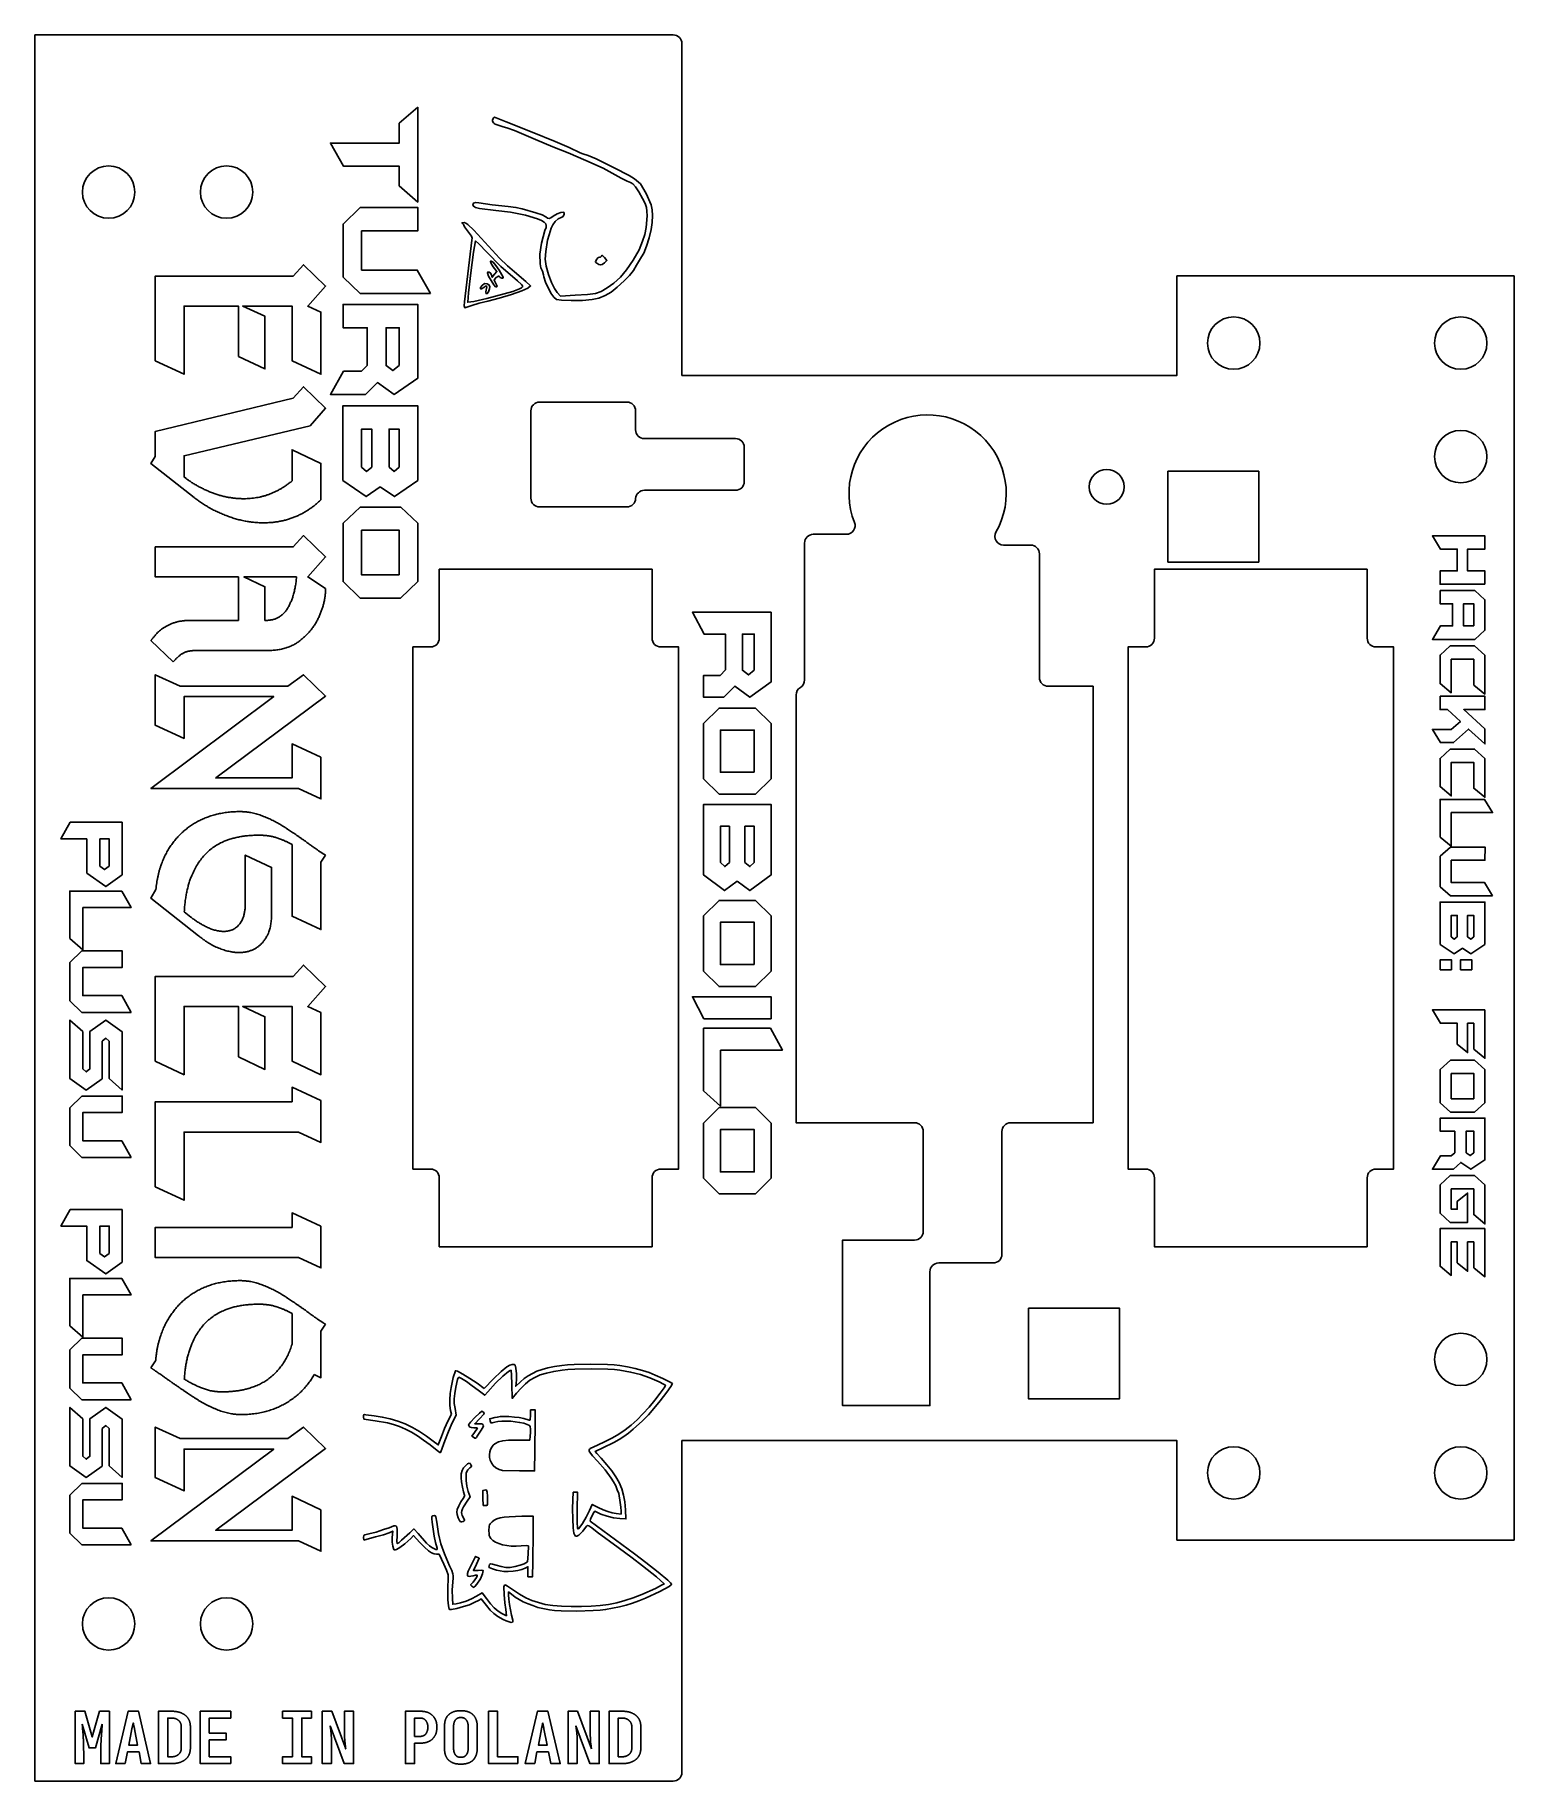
# Model space of a CAD drawing. Header units: millimetres. Extents: x -78 to 6, y -69 to 31.
import ezdxf

# ---------------------------------------------------------------- set-up
doc = ezdxf.new("R2010")
doc.units = ezdxf.units.MM

msp = doc.modelspace()

# ---------------------------------------------------------------- linework, layer by layer
for p, q in [((-70.47, -5.11), (-71.74, -3.89)), ((-70.47, -5.11), (-71.74, -3.89)), ((-64.97, -4.45), (-69.06, -4.45)), ((-64.97, -4.45), (-69.06, -4.45)), ((-37.2, -9.01), (-39.14, -9.01)), ((-74.13, -16.8), (-74.13, -15.24)), ((-69.83, -19.41), (-69.46, -19.72)), ((-69.83, -19.41), (-69.46, -19.72)), ((-63.66, -44.18), (-63.66, -42.42)), ((-71.75, -45.53), (-71.47, -45.14)), ((-71.75, -45.53), (-71.47, -45.14)), ((-70, -67.28), (-70, -66.12)), ((-69.48, -66.12), (-69.48, -67.28)), ((-54.93, -67.36), (-54.93, -66.04)), ((-54.41, -66.04), (-54.41, -67.36)), ((-53.58, -67.36), (-53.58, -66.04)), ((-53.06, -66.04), (-53.06, -67.36)), ((-44.21, -67.28), (-44.21, -66.12)), ((-43.69, -66.12), (-43.69, -67.28))]:
    msp.add_line(p, q)
for points in [[(-41.84, -69.2, 0.41421), (-41.34, -68.7), (-41.34, -49.7), (-13, -49.7), (-13, -55.4), (6.3, -55.4), (6.3, 17), (-13, 17), (-13, 11.3), (-41.34, 11.3), (-41.34, 30.3, 0.41421), (-41.84, 30.8), (-78.38, 30.8), (-78.38, -69.2)], [(-41.84, -69.2, 0.41421), (-41.34, -68.7), (-41.34, -49.7), (-13, -49.7), (-13, -55.4), (6.3, -55.4), (6.3, 17), (-13, 17), (-13, 11.3), (-41.34, 11.3), (-41.34, 30.3, 0.41421), (-41.84, 30.8), (-78.38, 30.8), (-78.38, -69.2)], [(-50.3, 20.47), (-51.15, 20.64), (-52, 20.75), (-52.92, 20.85), (-53.15, 20.91), (-53.28, 20.99), (-53.32, 21.09), (-53.27, 21.17), (-53.14, 21.2), (-52.97, 21.18), (-52.21, 21.07), (-51.29, 20.98), (-50.84, 20.92), (-50.49, 20.84), (-49.7, 20.62), (-49.35, 20.49), (-49.14, 20.38), (-49.03, 20.31), (-48.95, 20.29), (-48.85, 20.33), (-48.71, 20.42), (-48.48, 20.55), (-48.27, 20.63), (-48.12, 20.64), (-48.09, 20.6), (-48.09, 20.53), (-48.13, 20.41), (-48.26, 20.34), (-48.43, 20.26), (-48.6, 20.11), (-48.74, 19.92), (-48.82, 19.73), (-48.95, 19.35), (-49.04, 19.05), (-49.14, 18.39), (-49.17, 17.95), (-49.11, 17.55), (-48.97, 17.08), (-48.81, 16.63), (-48.64, 16.27), (-48.49, 16.04), (-48.3, 15.84), (-47.45, 15.89), (-46.75, 15.94), (-46.28, 16), (-45.97, 16.11), (-45.62, 16.31), (-45.24, 16.59), (-44.86, 16.93), (-44.51, 17.34), (-44.13, 17.91), (-43.79, 18.5), (-43.59, 18.99), (-43.46, 19.37), (-43.38, 19.78), (-43.33, 20.44), (-43.34, 20.7), (-43.37, 20.91), (-43.45, 21.14), (-43.59, 21.43), (-43.8, 21.81), (-43.99, 22.1), (-44.16, 22.28), (-44.29, 22.34), (-44.48, 22.42), (-44.81, 22.6), (-45.85, 23.17), (-46.84, 23.61), (-47.86, 24.05), (-48.74, 24.4), (-49.72, 24.81), (-50.93, 25.32), (-51.36, 25.48), (-51.58, 25.54), (-52.03, 25.69, -0.64352), (-52.07, 26.09), (-51.4, 25.82), (-49.92, 25.23), (-48.6, 24.69), (-47.79, 24.36), (-47.16, 24.05), (-47.02, 23.99), (-46.7, 23.89), (-46.25, 23.71), (-45.22, 23.18), (-44.37, 22.74), (-44.05, 22.55), (-43.72, 22.27), (-43.39, 21.71), (-43.1, 21.07), (-43.04, 20.79), (-43.02, 20.45), (-43.04, 20.06), (-43.1, 19.65), (-43.21, 19.18), (-43.36, 18.7), (-43.52, 18.31), (-43.65, 18.1), (-43.94, 17.62), (-44.12, 17.31), (-44.34, 17.02), (-44.64, 16.72), (-45.05, 16.35), (-45.39, 16.07), (-45.74, 15.87), (-46.1, 15.73), (-46.47, 15.65), (-47.03, 15.6), (-47.68, 15.59), (-48.23, 15.61), (-48.53, 15.65), (-48.68, 15.79), (-48.85, 16.02), (-49.15, 16.65), (-49.25, 16.95), (-49.26, 17.07), (-49.33, 17.27), (-49.41, 17.46), (-49.46, 17.69), (-49.47, 18.24), (-49.38, 18.88), (-49.18, 19.6), (-49.12, 19.78), (-49.11, 19.89), (-49.14, 19.98), (-49.23, 20.08), (-49.38, 20.17), (-49.61, 20.27)], [(-50.3, 20.47), (-51.15, 20.64), (-52, 20.75), (-52.92, 20.85), (-53.15, 20.91), (-53.28, 20.99), (-53.32, 21.09), (-53.27, 21.17), (-53.14, 21.2), (-52.97, 21.18), (-52.21, 21.07), (-51.29, 20.98), (-50.84, 20.92), (-50.49, 20.84), (-49.7, 20.62), (-49.35, 20.49), (-49.14, 20.38), (-49.03, 20.31), (-48.95, 20.29), (-48.85, 20.33), (-48.71, 20.42), (-48.48, 20.55), (-48.27, 20.63), (-48.12, 20.64), (-48.09, 20.6), (-48.09, 20.53), (-48.13, 20.41), (-48.26, 20.34), (-48.43, 20.26), (-48.6, 20.11), (-48.74, 19.92), (-48.82, 19.73), (-48.95, 19.35), (-49.04, 19.05), (-49.14, 18.39), (-49.17, 17.95), (-49.11, 17.55), (-48.97, 17.08), (-48.81, 16.63), (-48.64, 16.27), (-48.49, 16.04), (-48.3, 15.84), (-47.45, 15.89), (-46.75, 15.94), (-46.28, 16), (-45.97, 16.11), (-45.62, 16.31), (-45.24, 16.59), (-44.86, 16.93), (-44.51, 17.34), (-44.13, 17.91), (-43.79, 18.5), (-43.59, 18.99), (-43.46, 19.37), (-43.38, 19.78), (-43.33, 20.44), (-43.34, 20.7), (-43.37, 20.91), (-43.45, 21.14), (-43.59, 21.43), (-43.8, 21.81), (-43.99, 22.1), (-44.16, 22.28), (-44.29, 22.34), (-44.48, 22.42), (-44.81, 22.6), (-45.85, 23.17), (-46.84, 23.61), (-47.86, 24.05), (-48.74, 24.4), (-49.72, 24.81), (-50.93, 25.32), (-51.36, 25.48), (-51.58, 25.54), (-52.03, 25.69, -0.64352), (-52.07, 26.09), (-51.4, 25.82), (-49.92, 25.23), (-48.6, 24.69), (-47.79, 24.36), (-47.16, 24.05), (-47.02, 23.99), (-46.7, 23.89), (-46.25, 23.71), (-45.22, 23.18), (-44.37, 22.74), (-44.05, 22.55), (-43.72, 22.27), (-43.39, 21.71), (-43.1, 21.07), (-43.04, 20.79), (-43.02, 20.45), (-43.04, 20.06), (-43.1, 19.65), (-43.21, 19.18), (-43.36, 18.7), (-43.52, 18.31), (-43.65, 18.1), (-43.94, 17.62), (-44.12, 17.31), (-44.34, 17.02), (-44.64, 16.72), (-45.05, 16.35), (-45.39, 16.07), (-45.74, 15.87), (-46.1, 15.73), (-46.47, 15.65), (-47.03, 15.6), (-47.68, 15.59), (-48.23, 15.61), (-48.53, 15.65), (-48.68, 15.79), (-48.85, 16.02), (-49.15, 16.65), (-49.25, 16.95), (-49.26, 17.07), (-49.33, 17.27), (-49.41, 17.46), (-49.46, 17.69), (-49.47, 18.24), (-49.38, 18.88), (-49.18, 19.6), (-49.12, 19.78), (-49.11, 19.89), (-49.14, 19.98), (-49.23, 20.08), (-49.38, 20.17), (-49.61, 20.27)], [(-43.99, 4.25, -0.39857), (-44.49, 3.77), (-49.49, 3.77, -0.41421), (-49.99, 4.27), (-49.99, 9.27, -0.41421), (-49.49, 9.77), (-44.49, 9.77, -0.41421), (-43.99, 9.27), (-43.99, 8.18, 0.41421), (-43.49, 7.68), (-38.27, 7.68, -0.41421), (-37.77, 7.18), (-37.77, 5.22, -0.41421), (-38.27, 4.72), (-43.49, 4.72, 0.39857)], [(-43.99, 4.25, -0.39857), (-44.49, 3.77), (-49.49, 3.77, -0.41421), (-49.99, 4.27), (-49.99, 9.27, -0.41421), (-49.49, 9.77), (-44.49, 9.77, -0.41421), (-43.99, 9.27), (-43.99, 8.18, 0.41421), (-43.49, 7.68), (-38.27, 7.68, -0.41421), (-37.77, 7.18), (-37.77, 5.22, -0.41421), (-38.27, 4.72), (-43.49, 4.72, 0.39857)], [(-34.56, -6.57, 0.26289), (-34.8, -7), (-34.8, -31.5), (-28.02, -31.5, -0.41421), (-27.52, -32), (-27.52, -37.72, -0.41421), (-28.02, -38.22), (-32.14, -38.22), (-32.14, -47.7), (-27.14, -47.7), (-27.14, -40.03, -0.41421), (-26.64, -39.53), (-23.52, -39.53, 0.41421), (-23.02, -39.03), (-23.02, -32, -0.41421), (-22.52, -31.5), (-17.8, -31.5), (-17.8, -6.5), (-20.37, -6.5, -0.41421), (-20.87, -6), (-20.87, 1.08, 0.41421), (-21.37, 1.58), (-22.93, 1.58, -0.57493), (-23.36, 2.32, 1.58827), (-31.46, 2.88, -0.52967), (-31.92, 2.2), (-33.82, 2.2, 0.41421), (-34.32, 1.7), (-34.32, -6.14, -0.26289)], [(-34.56, -6.57, 0.26289), (-34.32, -6.14), (-34.32, 1.7, -0.41421), (-33.82, 2.2), (-31.92, 2.2, 0.52967), (-31.46, 2.88, -1.58827), (-23.36, 2.32, 0.57493), (-22.93, 1.58), (-21.37, 1.58, -0.41421), (-20.87, 1.08), (-20.87, -6, 0.41421), (-20.37, -6.5), (-17.8, -6.5), (-17.8, -31.5), (-22.52, -31.5, 0.41421), (-23.02, -32), (-23.02, -39.03, -0.41421), (-23.52, -39.53), (-26.64, -39.53, 0.41421), (-27.14, -40.03), (-27.14, -47.7), (-32.14, -47.7), (-32.14, -38.22), (-28.02, -38.22, 0.41421), (-27.52, -37.72), (-27.52, -32, 0.41421), (-28.02, -31.5), (-34.8, -31.5), (-34.8, -7, -0.26289)], [(-55.23, -34.65, 0.41421), (-55.73, -34.15), (-56.74, -34.15), (-56.74, -4.25), (-55.73, -4.25, 0.41421), (-55.23, -3.75), (-55.23, 0.2), (-43.05, 0.2), (-43.05, -3.75, 0.41421), (-42.55, -4.25), (-41.53, -4.25), (-41.53, -34.15), (-42.55, -34.15, 0.41421), (-43.05, -34.65), (-43.05, -38.6), (-55.23, -38.6)], [(-55.23, -34.65, 0.41421), (-55.73, -34.15), (-56.74, -34.15), (-56.74, -4.25), (-55.73, -4.25, 0.41421), (-55.23, -3.75), (-55.23, 0.2), (-43.05, 0.2), (-43.05, -3.75, 0.41421), (-42.55, -4.25), (-41.53, -4.25), (-41.53, -34.15), (-42.55, -34.15, 0.41421), (-43.05, -34.65), (-43.05, -38.6), (-55.23, -38.6)], [(-14.79, -4.25, 0.41421), (-14.29, -3.75), (-14.29, 0.2), (-2.11, 0.2), (-2.11, -3.75, 0.41421), (-1.61, -4.25), (-0.6, -4.25), (-0.6, -34.15), (-1.61, -34.15, 0.41421), (-2.11, -34.65), (-2.11, -38.6), (-14.29, -38.6), (-14.29, -34.65, 0.41421), (-14.79, -34.15), (-15.8, -34.15), (-15.8, -4.25)], [(-14.79, -4.25, 0.41421), (-14.29, -3.75), (-14.29, 0.2), (-2.11, 0.2), (-2.11, -3.75, 0.41421), (-1.61, -4.25), (-0.6, -4.25), (-0.6, -34.15), (-1.61, -34.15, 0.41421), (-2.11, -34.65), (-2.11, -38.6), (-14.29, -38.6), (-14.29, -34.65, 0.41421), (-14.79, -34.15), (-15.8, -34.15), (-15.8, -4.25)]]:
    msp.add_lwpolyline(points, format="xyb", close=True)
for points in [[(-56.46, 26.66), (-56.46, 21.23), (-57.52, 22.15), (-57.52, 23.28), (-60.71, 23.28), (-61.46, 24.61), (-57.52, 24.61), (-57.52, 25.74)], [(-56.46, 26.66), (-56.46, 21.23), (-57.52, 22.15), (-57.52, 23.28), (-60.71, 23.28), (-61.46, 24.61), (-57.52, 24.61), (-57.52, 25.74)], [(-55.74, 15.99), (-59.76, 15.99), (-60.74, 16.93), (-60.74, 19.97), (-59.76, 20.91), (-56.45, 20.91), (-56.46, 19.58), (-59.68, 19.58), (-59.68, 17.33), (-56.49, 17.33)], [(-55.74, 15.99), (-59.76, 15.99), (-60.74, 16.93), (-60.74, 19.97), (-59.76, 20.91), (-56.45, 20.91), (-56.46, 19.58), (-59.68, 19.58), (-59.68, 17.33), (-56.49, 17.33)], [(-51.78, 18.01), (-51.32, 17.57), (-50.92, 17.24), (-50.27, 16.68), (-50, 16.43), (-50.16, 16.3), (-50.5, 16.14), (-51.1, 15.93), (-51.81, 15.72), (-52.45, 15.56), (-52.95, 15.44), (-53.37, 15.31), (-53.77, 15.18), (-53.81, 15.28), (-53.79, 15.51), (-53.36, 19.04), (-53.35, 19.17), (-53.39, 19.28), (-53.61, 19.58), (-53.79, 19.81), (-53.83, 19.91), (-53.82, 19.93), (-53.88, 19.98), (-53.93, 20.04), (-53.81, 20.05), (-53.71, 20.02), (-53.59, 19.94), (-53.25, 19.61)], [(-51.78, 18.01), (-51.32, 17.57), (-50.92, 17.24), (-50.27, 16.68), (-50, 16.43), (-50.16, 16.3), (-50.5, 16.14), (-51.1, 15.93), (-51.81, 15.72), (-52.45, 15.56), (-52.95, 15.44), (-53.37, 15.31), (-53.77, 15.18), (-53.81, 15.28), (-53.79, 15.51), (-53.36, 19.04), (-53.35, 19.17), (-53.39, 19.28), (-53.61, 19.58), (-53.79, 19.81), (-53.83, 19.91), (-53.82, 19.93), (-53.88, 19.98), (-53.93, 20.04), (-53.81, 20.05), (-53.71, 20.02), (-53.59, 19.94), (-53.25, 19.61)], [(-53.26, 15.54), (-52.51, 15.71), (-51.03, 16.1), (-50.63, 16.25), (-50.52, 16.31), (-50.46, 16.37), (-50.46, 16.43), (-50.52, 16.51), (-50.76, 16.72), (-51.71, 17.54), (-52.51, 18.36), (-52.96, 18.83), (-53.15, 19), (-53.27, 18.35), (-53.43, 17.17), (-53.56, 16.03), (-53.6, 15.49)], [(-45.95, 18.13), (-45.93, 18.16), (-45.89, 18.16), (-45.78, 18.05), (-45.63, 17.89), (-45.78, 17.75), (-45.9, 17.66), (-46, 17.63), (-46.1, 17.65), (-46.21, 17.72), (-46.27, 17.77), (-46.29, 17.82), (-46.22, 17.96), (-46.13, 18.06), (-46.05, 18.08), (-46, 18.08)], [(-45.95, 18.13), (-45.93, 18.16), (-45.89, 18.16), (-45.78, 18.05), (-45.63, 17.89), (-45.78, 17.75), (-45.9, 17.66), (-46, 17.63), (-46.1, 17.65), (-46.21, 17.72), (-46.27, 17.77), (-46.29, 17.82), (-46.22, 17.96), (-46.13, 18.06), (-46.05, 18.08), (-46, 18.08)], [(-66.73, 12.38), (-66.73, 15.27), (-69.84, 15.27), (-69.84, 11.37), (-71.49, 12.14), (-71.49, 16.99), (-63.59, 16.99), (-63.01, 17.64), (-61.74, 16.42), (-62.76, 15.27), (-62.01, 14.93), (-62.01, 11.37), (-63.66, 12.14), (-63.66, 15.27), (-66.48, 15.27), (-65.21, 14.69), (-65.21, 11.67)], [(-66.73, 12.38), (-65.21, 11.67), (-65.21, 14.69), (-66.48, 15.27), (-63.66, 15.27), (-63.66, 12.14), (-62.01, 11.37), (-62.01, 14.93), (-62.76, 15.27), (-61.74, 16.42), (-63.01, 17.64), (-63.59, 16.99), (-71.49, 16.99), (-71.49, 12.14), (-69.84, 11.37), (-69.84, 15.27), (-66.73, 15.27)], [(-52.14, 17.52), (-51.93, 17.26), (-52.07, 17.09), (-52.2, 16.92), (-52.24, 17.07), (-52.29, 17.16), (-52.37, 17.22), (-52.44, 17.23), (-52.48, 17.17), (-52.41, 16.99), (-52.27, 16.73), (-52.11, 16.48), (-52.01, 16.37), (-51.94, 16.38), (-51.92, 16.42), (-52.02, 16.61), (-52.07, 16.71), (-52.08, 16.77), (-51.98, 16.91), (-51.85, 16.99), (-51.81, 16.99), (-51.79, 16.95), (-51.74, 16.9), (-51.66, 16.87), (-51.59, 16.87), (-51.57, 16.92), (-51.8, 17.33), (-51.99, 17.6), (-52.15, 17.78), (-52.27, 17.85), (-52.29, 17.85), (-52.3, 17.82), (-52.26, 17.71)], [(-52.07, 17.09), (-52.2, 16.92), (-52.24, 17.07), (-52.29, 17.16), (-52.37, 17.22), (-52.44, 17.23), (-52.48, 17.17), (-52.41, 16.99), (-52.27, 16.73), (-52.11, 16.48), (-52.01, 16.37), (-51.94, 16.38), (-51.92, 16.42), (-52.02, 16.61), (-52.07, 16.71), (-52.08, 16.77), (-51.98, 16.91), (-51.85, 16.99), (-51.81, 16.99), (-51.79, 16.95), (-51.74, 16.9), (-51.66, 16.87), (-51.59, 16.87), (-51.57, 16.92), (-51.8, 17.33), (-51.99, 17.6), (-52.15, 17.78), (-52.27, 17.85), (-52.29, 17.85), (-52.3, 17.82), (-52.26, 17.71), (-52.14, 17.52), (-51.93, 17.26)], [(-52.64, 16.56), (-52.78, 16.45), (-52.87, 16.34), (-52.88, 16.26), (-52.81, 16.26), (-52.69, 16.34), (-52.58, 16.42), (-52.52, 16.43), (-52.5, 16.36), (-52.54, 16.21), (-52.57, 16.07), (-52.55, 15.99), (-52.49, 15.99), (-52.42, 16.09), (-52.35, 16.25), (-52.34, 16.39), (-52.39, 16.49), (-52.49, 16.55)], [(-52.87, 16.34), (-52.78, 16.45), (-52.64, 16.56), (-52.49, 16.55), (-52.39, 16.49), (-52.34, 16.39), (-52.35, 16.25), (-52.42, 16.09), (-52.49, 15.99), (-52.55, 15.99), (-52.57, 16.07), (-52.54, 16.21), (-52.5, 16.36), (-52.52, 16.43), (-52.58, 16.42), (-52.69, 16.34), (-52.81, 16.26), (-52.88, 16.26)], [(-59.46, 10.21), (-61.46, 10.21), (-60.71, 11.54), (-59.69, 11.54), (-59.36, 11.87), (-59.36, 14.03), (-60.74, 14.03), (-60.74, 15.37), (-56.46, 15.37), (-56.46, 11.14), (-57.81, 10.21), (-58.76, 10.89)], [(-59.46, 10.21), (-61.46, 10.21), (-60.71, 11.54), (-59.69, 11.54), (-59.36, 11.87), (-59.36, 14.03), (-60.74, 14.03), (-60.74, 15.37), (-56.46, 15.37), (-56.46, 11.14), (-57.81, 10.21), (-58.76, 10.89)], [(-57.52, 11.86), (-57.52, 14.03), (-58.28, 14.03), (-58.28, 11.86), (-57.89, 11.58)], [(-58.61, 4.92), (-59.41, 4.36), (-60.75, 5.29), (-60.75, 9.56), (-56.46, 9.56), (-56.46, 5.29), (-57.8, 4.36)], [(-58.61, 4.92), (-59.41, 4.36), (-60.75, 5.29), (-60.75, 9.56), (-56.46, 9.56), (-56.46, 5.29), (-57.8, 4.36)], [(-59.1, 6.05), (-59.1, 8.23), (-59.68, 8.23), (-59.68, 6.05), (-59.4, 5.8)], [(-57.53, 6.05), (-57.53, 8.23), (-58.11, 8.23), (-58.11, 6.05), (-57.81, 5.8)], [(-13.52, 5.81), (-8.32, 5.81), (-8.32, 0.61), (-13.52, 0.61)], [(-13.52, 5.81), (-8.32, 5.81), (-8.32, 0.61), (-13.52, 0.61)], [(-57.45, -1.45), (-59.76, -1.45), (-60.74, -0.51), (-60.74, 2.83), (-59.76, 3.76), (-57.44, 3.76), (-56.46, 2.83), (-56.46, -0.51)], [(-57.45, -1.45), (-59.76, -1.45), (-60.74, -0.51), (-60.74, 2.83), (-59.76, 3.76), (-57.44, 3.76), (-56.46, 2.83), (-56.46, -0.51)], [(-57.52, -0.12), (-57.52, 2.43), (-59.68, 2.43), (-59.68, -0.12)], [(4.63, -0.66), (2.06, -0.66), (2.06, 0.1), (3.05, 0.1), (3.05, 1.35), (2.08, 1.35), (1.63, 2.11), (4.63, 2.11), (4.63, 1.35), (3.64, 1.35), (3.64, 0.1), (4.63, 0.1)], [(4.63, -0.66), (2.06, -0.66), (2.06, 0.1), (3.05, 0.1), (3.05, 1.35), (2.08, 1.35), (1.63, 2.11), (4.63, 2.11), (4.63, 1.35), (3.64, 1.35), (3.64, 0.1), (4.63, 0.1)], [(4.05, -3.82), (1.63, -3.82), (2.08, -3.05), (2.78, -3.05), (2.78, -1.78), (2.06, -1.78), (2.07, -1.02), (4.05, -1.02), (4.63, -1.55), (4.63, -3.29)], [(4.05, -3.82), (1.63, -3.82), (2.08, -3.05), (2.78, -3.05), (2.78, -1.78), (2.06, -1.78), (2.07, -1.02), (4.05, -1.02), (4.63, -1.55), (4.63, -3.29)], [(3.99, -3.05), (3.99, -1.78), (3.41, -1.78), (3.41, -3.05)], [(-38.94, -7.13), (-40.1, -7.13), (-40.1, -5.88), (-39.15, -5.88), (-38.85, -5.57), (-38.85, -3.51), (-40.07, -3.51), (-40.74, -2.26), (-36.24, -2.26), (-36.24, -6.25), (-37.45, -7.13), (-38.31, -6.49)], [(-38.94, -7.13), (-40.1, -7.13), (-40.1, -5.88), (-39.15, -5.88), (-38.85, -5.57), (-38.85, -3.51), (-40.07, -3.51), (-40.74, -2.26), (-36.24, -2.26), (-36.24, -6.25), (-37.45, -7.13), (-38.31, -6.49)], [(-37.2, -5.58), (-37.2, -3.51), (-37.88, -3.51), (-37.88, -5.58), (-37.53, -5.85)], [(4.63, -4.72), (4.63, -6.95), (3.99, -6.43), (3.99, -4.95), (2.7, -4.95), (2.7, -6.87), (2.06, -6.35), (2.06, -4.72), (2.65, -4.19), (4.04, -4.19)], [(4.63, -4.72), (4.63, -6.95), (3.99, -6.43), (3.99, -4.95), (2.7, -4.95), (2.7, -6.87), (2.06, -6.35), (2.06, -4.72), (2.65, -4.19), (4.04, -4.19)], [(-62.01, -10.56), (-62.01, -12.95), (-63.3, -12.36), (-71.74, -12.36), (-64.71, -7.09), (-69.84, -7.09), (-69.84, -9.49), (-71.49, -8.73), (-71.49, -5.84), (-70.07, -6.49), (-63.9, -6.49), (-63.01, -5.84), (-61.74, -7.06), (-68.03, -11.75), (-63.66, -11.75), (-63.66, -9.8)], [(-62.01, -10.56), (-62.01, -12.95), (-63.3, -12.36), (-71.74, -12.36), (-64.71, -7.09), (-69.84, -7.09), (-69.84, -9.49), (-71.49, -8.73), (-71.49, -5.84), (-70.07, -6.49), (-63.9, -6.49), (-63.01, -5.84), (-61.74, -7.06), (-68.03, -11.75), (-63.66, -11.75), (-63.66, -9.8)], [(-37.13, -12.68), (-39.21, -12.68), (-40.1, -11.8), (-40.1, -8.64), (-39.21, -7.75), (-37.13, -7.75), (-36.24, -8.64), (-36.24, -11.8)], [(-37.13, -12.68), (-39.21, -12.68), (-40.1, -11.8), (-40.1, -8.64), (-39.21, -7.75), (-37.13, -7.75), (-36.24, -8.64), (-36.24, -11.8)], [(4.63, -8.94), (4.63, -9.8), (3.69, -8.95), (2.84, -9.73), (2.08, -9.73), (1.63, -8.97), (2.69, -8.97), (3.23, -8.51), (2.49, -7.84), (2.06, -7.84), (2.07, -7.07), (4.63, -7.07), (4.63, -7.84), (3.42, -7.84)], [(4.63, -8.94), (4.63, -9.8), (3.69, -8.95), (2.84, -9.73), (2.08, -9.73), (1.63, -8.97), (2.69, -8.97), (3.23, -8.51), (2.49, -7.84), (2.06, -7.84), (2.07, -7.07), (4.63, -7.07), (4.63, -7.84), (3.42, -7.84)], [(-37.2, -11.43), (-37.2, -9.01), (-39.14, -9.01), (-39.14, -11.43)], [(4.63, -10.63), (4.63, -12.86), (3.99, -12.34), (3.99, -10.86), (2.7, -10.86), (2.7, -12.78), (2.06, -12.25), (2.06, -10.63), (2.65, -10.1), (4.04, -10.1)], [(4.63, -10.63), (4.63, -12.86), (3.99, -12.34), (3.99, -10.86), (2.7, -10.86), (2.7, -12.78), (2.06, -12.25), (2.06, -10.63), (2.65, -10.1), (4.04, -10.1)], [(2.7, -13.74), (2.7, -15.66), (2.06, -15.14), (2.06, -12.98), (4.61, -12.98), (5.07, -13.74)], [(2.7, -13.74), (2.7, -15.66), (2.06, -15.14), (2.06, -12.98), (4.61, -12.98), (5.07, -13.74)], [(-38.17, -17.66), (-38.9, -18.2), (-40.1, -17.31), (-40.1, -13.27), (-36.24, -13.27), (-36.24, -17.31), (-37.45, -18.2)], [(-38.17, -17.66), (-38.9, -18.2), (-40.1, -17.31), (-40.1, -13.27), (-36.24, -13.27), (-36.24, -17.31), (-37.45, -18.2)], [(-73.39, -17.31), (-74.33, -17.97), (-75.41, -17.2), (-75.41, -15.24), (-76.89, -15.24), (-76.36, -14.29), (-73.39, -14.29)], [(-73.39, -17.31), (-74.33, -17.97), (-75.41, -17.2), (-75.41, -15.24), (-76.89, -15.24), (-76.36, -14.29), (-73.39, -14.29)], [(-38.62, -16.59), (-38.62, -14.52), (-39.14, -14.52), (-39.14, -16.59), (-38.89, -16.83)], [(-37.2, -16.59), (-37.2, -14.52), (-37.73, -14.52), (-37.73, -16.59), (-37.45, -16.83)], [(-74.13, -16.8), (-74.13, -15.24), (-74.66, -15.24), (-74.66, -16.8), (-74.39, -17)], [(5.07, -18.51), (2.66, -18.51), (2.07, -17.98), (2.07, -16.24), (2.66, -15.71), (4.64, -15.71), (4.63, -16.47), (2.7, -16.47), (2.7, -17.74), (4.61, -17.74)], [(5.07, -18.51), (2.66, -18.51), (2.07, -17.98), (2.07, -16.24), (2.66, -15.71), (4.64, -15.71), (4.63, -16.47), (2.7, -16.47), (2.7, -17.74), (4.61, -17.74)], [(-75.64, -19.18), (-75.64, -21.6), (-76.39, -20.94), (-76.39, -18.23), (-73.41, -18.23), (-72.88, -19.18)], [(-75.64, -19.18), (-75.64, -21.6), (-76.39, -20.94), (-76.39, -18.23), (-73.41, -18.23), (-72.88, -19.18)], [(-37.13, -23.7), (-39.21, -23.7), (-40.1, -22.81), (-40.1, -19.65), (-39.21, -18.77), (-37.13, -18.77), (-36.24, -19.65), (-36.24, -22.81)], [(-37.13, -23.7), (-39.21, -23.7), (-40.1, -22.81), (-40.1, -19.65), (-39.21, -18.77), (-37.13, -18.77), (-36.24, -19.65), (-36.24, -22.81)], [(3.35, -21.5), (2.87, -21.82), (2.06, -21.29), (2.06, -18.86), (4.63, -18.86), (4.63, -21.29), (3.83, -21.82)], [(3.35, -21.5), (3.83, -21.82), (4.63, -21.29), (4.63, -18.86), (2.06, -18.86), (2.06, -21.29), (2.87, -21.82)], [(3.05, -20.85), (3.05, -19.62), (2.7, -19.62), (2.7, -20.85), (2.87, -20.99)], [(3.99, -20.85), (3.99, -19.62), (3.64, -19.62), (3.64, -20.85), (3.83, -20.99)], [(-37.2, -22.44), (-37.2, -20.02), (-39.14, -20.02), (-39.14, -22.44)], [(-72.88, -25.18), (-75.69, -25.18), (-76.38, -24.51), (-76.38, -22.33), (-75.69, -21.66), (-73.38, -21.66), (-73.39, -22.61), (-75.64, -22.61), (-75.64, -24.22), (-73.41, -24.22)], [(-72.88, -25.18), (-75.69, -25.18), (-76.38, -24.51), (-76.38, -22.33), (-75.69, -21.66), (-73.38, -21.66), (-73.39, -22.61), (-75.64, -22.61), (-75.64, -24.22), (-73.41, -24.22)], [(-66.73, -27.73), (-66.73, -24.84), (-69.84, -24.84), (-69.84, -28.75), (-71.49, -27.97), (-71.49, -23.12), (-63.59, -23.12), (-63.01, -22.47), (-61.74, -23.69), (-62.76, -24.84), (-62.01, -25.19), (-62.01, -28.75), (-63.66, -27.97), (-63.66, -24.84), (-66.48, -24.84), (-65.21, -25.43), (-65.21, -28.44)], [(-66.73, -27.73), (-66.73, -24.84), (-69.84, -24.84), (-69.84, -28.75), (-71.49, -27.97), (-71.49, -23.12), (-63.59, -23.12), (-63.01, -22.47), (-61.74, -23.69), (-62.76, -24.84), (-62.01, -25.19), (-62.01, -28.75), (-63.66, -27.97), (-63.66, -24.84), (-66.48, -24.84), (-65.21, -25.43), (-65.21, -28.44)], [(2.71, -22.74), (2.07, -22.74), (2.07, -22.16), (2.71, -22.16)], [(2.71, -22.74), (2.07, -22.74), (2.07, -22.16), (2.71, -22.16)], [(3.88, -22.74), (3.24, -22.74), (3.24, -22.16), (3.88, -22.16)], [(3.88, -22.74), (3.24, -22.74), (3.24, -22.16), (3.88, -22.16)], [(-36.24, -25.54), (-40.08, -25.54), (-40.74, -24.28), (-36.24, -24.28)], [(-36.24, -25.54), (-40.08, -25.54), (-40.74, -24.28), (-36.24, -24.28)], [(-74.54, -28.98), (-75.44, -29.63), (-76.38, -28.97), (-76.38, -25.62), (-75.64, -26.28), (-75.64, -28.42), (-75.44, -28.59), (-75.23, -28.42), (-75.23, -26.27), (-74.33, -25.62), (-73.39, -26.29), (-73.39, -29.63), (-74.13, -28.97), (-74.13, -26.83), (-74.33, -26.66), (-74.54, -26.83)], [(-74.54, -28.98), (-75.44, -29.63), (-76.38, -28.97), (-76.38, -25.62), (-75.64, -26.28), (-75.64, -28.42), (-75.44, -28.59), (-75.23, -28.42), (-75.23, -26.27), (-74.33, -25.62), (-73.39, -26.29), (-73.39, -29.63), (-74.13, -28.97), (-74.13, -26.83), (-74.33, -26.66), (-74.54, -26.83)], [(4.63, -25.04), (4.63, -27.8), (3.99, -27.28), (3.99, -25.8), (3.64, -25.8), (3.64, -27.48), (3.05, -27), (3.05, -25.8), (2.08, -25.8), (1.63, -25.04)], [(4.63, -25.04), (4.63, -27.8), (3.99, -27.28), (3.99, -25.8), (3.64, -25.8), (3.64, -27.48), (3.05, -27), (3.05, -25.8), (2.08, -25.8), (1.63, -25.04)], [(-39.14, -27.34), (-39.14, -30.54), (-40.1, -29.67), (-40.1, -26.09), (-36.27, -26.09), (-35.59, -27.34)], [(-39.14, -27.34), (-39.14, -30.54), (-40.1, -29.67), (-40.1, -26.09), (-36.27, -26.09), (-35.59, -27.34)], [(4.04, -30.89), (2.66, -30.89), (2.07, -30.35), (2.07, -28.45), (2.66, -27.92), (4.04, -27.92), (4.63, -28.45), (4.63, -30.35)], [(4.04, -30.89), (2.66, -30.89), (2.07, -30.35), (2.07, -28.45), (2.66, -27.92), (4.04, -27.92), (4.63, -28.45), (4.63, -30.35)], [(4, -30.12), (4, -28.68), (2.7, -28.68), (2.7, -30.12)], [(-72.88, -33.48), (-75.69, -33.48), (-76.38, -32.81), (-76.38, -30.64), (-75.69, -29.97), (-73.38, -29.97), (-73.39, -30.92), (-75.64, -30.92), (-75.64, -32.53), (-73.41, -32.53)], [(-72.88, -33.48), (-75.69, -33.48), (-76.38, -32.81), (-76.38, -30.64), (-75.69, -29.97), (-73.38, -29.97), (-73.39, -30.92), (-75.64, -30.92), (-75.64, -32.53), (-73.41, -32.53)], [(-63.3, -32.03), (-69.84, -32.03), (-69.84, -35.94), (-71.49, -35.16), (-71.49, -30.3), (-63.66, -30.3), (-63.66, -29.47), (-62.01, -30.23), (-62.01, -32.62)], [(-63.3, -32.03), (-69.84, -32.03), (-69.84, -35.94), (-71.49, -35.16), (-71.49, -30.3), (-63.66, -30.3), (-63.66, -29.47), (-62.01, -30.23), (-62.01, -32.62)], [(-37.13, -35.56), (-39.21, -35.56), (-40.1, -34.68), (-40.1, -31.52), (-39.21, -30.63), (-37.13, -30.63), (-36.24, -31.52), (-36.24, -34.68)], [(-40.1, -34.68), (-39.21, -35.56), (-37.13, -35.56), (-36.24, -34.68), (-36.24, -31.52), (-37.13, -30.63), (-39.21, -30.63), (-40.1, -31.52)], [(-37.13, -35.56), (-39.21, -35.56), (-40.1, -34.68), (-40.1, -31.52), (-39.21, -30.63), (-37.13, -30.63), (-36.24, -31.52), (-36.24, -34.68)], [(-37.2, -31.89), (-37.2, -34.31), (-39.14, -34.31), (-39.14, -31.89)], [(-37.2, -34.31), (-37.2, -31.89), (-39.14, -31.89), (-39.14, -34.31)], [(2.84, -34.16), (1.63, -34.16), (2.08, -33.4), (2.7, -33.4), (2.9, -33.22), (2.9, -31.99), (2.07, -31.99), (2.07, -31.23), (4.63, -31.23), (4.63, -33.63), (3.83, -34.16), (3.25, -33.77)], [(2.84, -34.16), (1.63, -34.16), (2.08, -33.4), (2.7, -33.4), (2.9, -33.22), (2.9, -31.99), (2.07, -31.99), (2.07, -31.23), (4.63, -31.23), (4.63, -33.63), (3.83, -34.16), (3.25, -33.77)], [(4, -33.22), (4, -31.99), (3.55, -31.99), (3.55, -33.22), (3.78, -33.38)], [(4.63, -35.06), (4.63, -37.29), (3.99, -36.76), (3.99, -35.29), (2.7, -35.29), (2.7, -36.45), (3.05, -36.45), (3.05, -36), (3.64, -35.53), (3.64, -37.21), (2.65, -37.21), (2.06, -36.68), (2.06, -35.06), (2.65, -34.52), (4.04, -34.52)], [(4.63, -35.06), (4.63, -37.29), (3.99, -36.76), (3.99, -35.29), (2.7, -35.29), (2.7, -36.45), (3.05, -36.45), (3.05, -36), (3.64, -35.53), (3.64, -37.21), (2.65, -37.21), (2.06, -36.68), (2.06, -35.06), (2.65, -34.52), (4.04, -34.52)], [(-73.39, -39.49), (-74.33, -40.16), (-75.41, -39.39), (-75.41, -37.42), (-76.89, -37.42), (-76.36, -36.47), (-73.39, -36.47)], [(-73.39, -39.49), (-74.33, -40.16), (-75.41, -39.39), (-75.41, -37.42), (-76.89, -37.42), (-76.36, -36.47), (-73.39, -36.47)], [(-62.01, -37.42), (-62.01, -39.81), (-63.3, -39.22), (-71.49, -39.22), (-71.49, -37.49), (-63.66, -37.49), (-63.66, -36.66)], [(-62.01, -37.42), (-62.01, -39.81), (-63.3, -39.22), (-71.49, -39.22), (-71.49, -37.49), (-63.66, -37.49), (-63.66, -36.66)], [(-74.13, -38.98), (-74.13, -37.42), (-74.66, -37.42), (-74.66, -38.98), (-74.39, -39.18)], [(4.63, -37.56), (4.63, -40.32), (3.99, -39.8), (3.99, -38.32), (3.64, -38.32), (3.64, -40), (3.05, -39.52), (3.05, -38.32), (2.7, -38.32), (2.7, -40.24), (2.06, -39.72), (2.06, -37.56)], [(4.63, -37.56), (4.63, -40.32), (3.99, -39.8), (3.99, -38.32), (3.64, -38.32), (3.64, -40), (3.05, -39.52), (3.05, -38.32), (2.7, -38.32), (2.7, -40.24), (2.06, -39.72), (2.06, -37.56)], [(-75.64, -41.36), (-75.64, -43.78), (-76.39, -43.12), (-76.39, -40.41), (-73.41, -40.41), (-72.88, -41.36)], [(-75.64, -41.36), (-75.64, -43.78), (-76.39, -43.12), (-76.39, -40.41), (-73.41, -40.41), (-72.88, -41.36)], [(-21.49, -42.11), (-16.29, -42.11), (-16.29, -47.31), (-21.49, -47.31)], [(-21.49, -42.11), (-16.29, -42.11), (-16.29, -47.31), (-21.49, -47.31)], [(-72.88, -47.36), (-75.69, -47.36), (-76.38, -46.69), (-76.38, -44.51), (-75.69, -43.84), (-73.38, -43.84), (-73.39, -44.79), (-75.64, -44.79), (-75.64, -46.4), (-73.41, -46.4)], [(-72.88, -47.36), (-75.69, -47.36), (-76.38, -46.69), (-76.38, -44.51), (-75.69, -43.84), (-73.38, -43.84), (-73.39, -44.79), (-75.64, -44.79), (-75.64, -46.4), (-73.41, -46.4)], [(-52.67, -46.72), (-53.07, -46.42), (-53.48, -46.14), (-53.88, -45.89), (-54.18, -45.73), (-54.27, -45.7), (-54.31, -45.7), (-54.43, -46.08), (-54.56, -46.66), (-54.61, -47), (-54.63, -47.36), (-54.62, -47.7), (-54.58, -47.98), (-54.54, -48.19), (-54.74, -48.59), (-54.94, -49.01), (-55.11, -49.46), (-55.29, -49.95), (-55.58, -49.74), (-55.96, -49.44), (-56.36, -49.18), (-56.77, -48.95), (-57.19, -48.75), (-57.61, -48.59), (-58.05, -48.45), (-58.5, -48.35), (-58.96, -48.28), (-59.44, -48.22), (-59.51, -48.21), (-59.55, -48.22), (-59.57, -48.26), (-59.57, -48.34), (-59.55, -48.47), (-58.91, -48.56), (-58.2, -48.68), (-57.85, -48.78), (-57.51, -48.9), (-57.17, -49.04), (-56.83, -49.22), (-56.48, -49.42), (-56.13, -49.67), (-55.75, -49.94), (-55.36, -50.26), (-55.2, -50.38), (-55.16, -50.38), (-55.14, -50.35), (-54.91, -49.71), (-54.71, -49.18), (-54.5, -48.69), (-54.27, -48.24), (-54.33, -47.87), (-54.37, -47.58), (-54.37, -47.31), (-54.35, -47.01), (-54.29, -46.65), (-54.19, -46.2), (-54.15, -46.1), (-54.11, -46.07), (-53.96, -46.14), (-53.68, -46.32), (-53.34, -46.56), (-53, -46.81), (-52.63, -47.1), (-52.45, -46.9), (-52.01, -46.42), (-51.59, -46.02), (-51.27, -45.75), (-51.17, -45.68), (-51.11, -45.68), (-51.09, -45.93), (-51.07, -46.49), (-51.05, -47.29), (-50.81, -46.98), (-50.55, -46.69), (-50.3, -46.45), (-50.05, -46.24), (-49.76, -46.08), (-49.45, -45.94), (-49.09, -45.83), (-48.68, -45.74), (-48.2, -45.66), (-47.88, -45.63), (-47.47, -45.61), (-46.52, -45.59), (-45.58, -45.61), (-45.2, -45.63), (-44.9, -45.66), (-44.28, -45.78), (-43.72, -45.92), (-43.18, -46.11), (-42.64, -46.34), (-42.4, -46.46), (-42.29, -46.53), (-42.3, -46.58), (-42.36, -46.68), (-42.58, -46.99), (-42.89, -47.39), (-43.22, -47.78), (-43.57, -48.17), (-43.91, -48.51), (-44.25, -48.81), (-44.59, -49.08), (-44.95, -49.33), (-45.32, -49.55), (-45.73, -49.76), (-46.18, -49.96), (-46.6, -50.16), (-46.64, -50.2), (-46.66, -50.24), (-46.65, -50.3), (-46.62, -50.37), (-46.46, -50.57), (-46.18, -50.88), (-45.73, -51.37), (-45.39, -51.85), (-45.25, -52.07), (-45.13, -52.3), (-45.04, -52.52), (-44.96, -52.74), (-44.87, -53.24), (-44.84, -53.52), (-44.82, -53.75), (-44.82, -53.91), (-45.1, -53.88), (-45.34, -53.84), (-45.58, -53.77), (-45.84, -53.67), (-46.14, -53.53), (-46.47, -53.36), (-46.63, -53.71), (-46.82, -54.08), (-47.04, -54.44), (-47.24, -54.74), (-47.29, -54.76), (-47.31, -54.72), (-47.33, -54.37), (-47.33, -53.64), (-47.31, -52.66), (-47.56, -52.66), (-47.59, -53.09), (-47.6, -53.6), (-47.59, -54.19), (-47.57, -54.7), (-47.53, -55), (-47.48, -55.11), (-47.43, -55.17), (-47.35, -55.17), (-47.25, -55.12), (-47.14, -55.02), (-47.02, -54.88), (-46.8, -54.6), (-46.76, -54.56), (-46.67, -54.58), (-46.5, -54.7), (-46.19, -54.94), (-44.99, -55.83), (-44.18, -56.42), (-43.59, -56.87), (-42.8, -57.5), (-42.35, -57.91), (-42.5, -57.99), (-42.85, -58.17), (-43.64, -58.52), (-44.13, -58.71), (-44.6, -58.86), (-45.07, -58.99), (-45.54, -59.08), (-46.03, -59.15), (-46.54, -59.19), (-47.09, -59.21), (-47.68, -59.21), (-48.24, -59.18), (-48.73, -59.14), (-49.17, -59.08), (-49.56, -58.98), (-49.93, -58.86), (-50.28, -58.7), (-50.63, -58.5), (-50.99, -58.26), (-51.32, -58.04), (-51.42, -57.98), (-51.48, -57.97), (-51.51, -58.01), (-51.53, -58.08), (-51.52, -58.52), (-51.48, -58.99), (-51.43, -59.38), (-51.39, -59.73), (-51.65, -59.61), (-51.86, -59.46), (-52.08, -59.27), (-52.29, -59.04), (-52.52, -58.74), (-52.77, -58.42), (-53.11, -58.61), (-53.39, -58.76), (-53.7, -58.89), (-54.01, -58.99), (-54.27, -59.05), (-54.46, -59.07), (-54.48, -58.74), (-54.49, -58.24), (-54.44, -57.58), (-54.43, -57.45), (-54.45, -57.33), (-54.52, -57.15), (-54.65, -56.87), (-54.94, -56.19), (-55.14, -55.62), (-55.28, -55.05), (-55.38, -54.37), (-55.43, -54.06), (-55.46, -54.01), (-55.51, -54), (-55.6, -54.01), (-55.63, -54.03), (-55.65, -54.06), (-55.66, -54.18), (-55.64, -54.38), (-55.52, -55.18), (-55.45, -55.53), (-55.35, -55.87), (-55.36, -55.93), (-55.42, -55.94), (-55.51, -55.9), (-55.65, -55.83), (-55.79, -55.72), (-55.96, -55.57), (-56.44, -55.03), (-56.68, -54.76), (-56.92, -54.98), (-57.39, -55.41), (-57.55, -55.55), (-57.64, -55.6), (-57.66, -55.48), (-57.65, -55.16), (-57.64, -54.78), (-57.66, -54.67), (-57.69, -54.61), (-57.75, -54.58), (-57.84, -54.58), (-58.11, -54.69), (-58.42, -54.8), (-58.85, -54.94), (-59.26, -55.05), (-59.5, -55.1), (-59.53, -55.11), (-59.55, -55.13), (-59.57, -55.26), (-59.56, -55.38), (-59.53, -55.4), (-59.5, -55.39), (-58.88, -55.22), (-58.43, -55.09), (-58.11, -54.98), (-57.9, -54.88), (-57.92, -55.25), (-57.92, -55.52), (-57.9, -55.74), (-57.86, -55.89), (-57.83, -55.94), (-57.8, -55.96), (-57.75, -55.96), (-57.69, -55.94), (-57.49, -55.82), (-57.21, -55.61), (-56.86, -55.3), (-56.7, -55.14), (-56.56, -55.3), (-56.33, -55.56), (-56.08, -55.81), (-55.84, -56.02), (-55.67, -56.13), (-55.52, -56.18), (-55.38, -56.21), (-55.24, -56.21), (-54.98, -56.77), (-54.81, -57.13), (-54.73, -57.39), (-54.72, -57.66), (-54.75, -58.08), (-54.75, -58.41), (-54.74, -58.82), (-54.7, -59.17), (-54.66, -59.36), (-54.62, -59.38), (-54.54, -59.37), (-54.23, -59.32), (-53.84, -59.21), (-53.51, -59.11), (-53.23, -58.98), (-52.95, -58.83), (-52.84, -58.76), (-52.53, -59.15), (-52.32, -59.41), (-52.11, -59.61), (-51.88, -59.78), (-51.58, -59.94), (-51.4, -60.03), (-51.24, -60.08), (-51.11, -60.11), (-51.04, -60.1), (-51.02, -60.06), (-51.03, -59.99), (-51.09, -59.7), (-51.21, -59.08), (-51.25, -58.78), (-51.26, -58.54), (-51.26, -58.37), (-51.1, -58.5), (-50.89, -58.66), (-50.66, -58.8), (-50.42, -58.93), (-50.15, -59.05), (-49.87, -59.15), (-49.58, -59.25), (-48.92, -59.4), (-48.64, -59.43), (-48.26, -59.45), (-47.35, -59.47), (-46.42, -59.44), (-46.02, -59.41), (-45.71, -59.38), (-44.92, -59.22), (-44.54, -59.12), (-44.17, -59.01), (-43.8, -58.87), (-43.42, -58.72), (-42.6, -58.34), (-42.07, -58.06), (-41.96, -57.97), (-41.93, -57.92), (-41.99, -57.85), (-42.15, -57.7), (-42.7, -57.24), (-43.4, -56.69), (-44.06, -56.18), (-46.59, -54.31), (-46.57, -54.2), (-46.48, -54), (-46.38, -53.82), (-46.34, -53.76), (-46.32, -53.74), (-45.98, -53.91), (-45.62, -54.03), (-45.26, -54.12), (-44.9, -54.17), (-44.55, -54.19), (-44.57, -53.67), (-44.61, -53.21), (-44.68, -52.82), (-44.78, -52.47), (-44.93, -52.11), (-45.12, -51.77), (-45.35, -51.43), (-45.63, -51.08), (-45.96, -50.71), (-46.21, -50.44), (-46.3, -50.32), (-45.86, -50.11), (-45.23, -49.81), (-44.94, -49.64), (-44.67, -49.46), (-44.4, -49.27), (-44.13, -49.05), (-43.59, -48.56), (-43.26, -48.22), (-42.94, -47.86), (-42.59, -47.43), (-42.2, -46.93), (-41.97, -46.6), (-41.88, -46.44), (-42.05, -46.33), (-42.43, -46.15), (-42.87, -45.95), (-43.22, -45.81), (-43.6, -45.68), (-44.02, -45.57), (-44.46, -45.47), (-44.9, -45.4), (-45.21, -45.37), (-45.61, -45.34), (-46.55, -45.33), (-47.5, -45.34), (-47.9, -45.37), (-48.21, -45.4), (-48.63, -45.46), (-49.01, -45.54), (-49.34, -45.63), (-49.64, -45.73), (-49.9, -45.85), (-50.15, -45.99), (-50.37, -46.15), (-50.59, -46.34), (-50.85, -46.59), (-50.83, -46.43), (-50.82, -46.21), (-50.82, -45.87), (-50.85, -45.56), (-50.88, -45.39), (-50.91, -45.36), (-50.95, -45.34), (-51.06, -45.34), (-51.2, -45.39), (-51.36, -45.48), (-51.68, -45.75), (-52.13, -46.17)], [(-52.67, -46.72), (-52.13, -46.17), (-51.68, -45.75), (-51.36, -45.48), (-51.2, -45.39), (-51.06, -45.34), (-50.95, -45.34), (-50.91, -45.36), (-50.88, -45.39), (-50.85, -45.56), (-50.82, -45.87), (-50.82, -46.21), (-50.83, -46.43), (-50.85, -46.59), (-50.59, -46.34), (-50.37, -46.15), (-50.15, -45.99), (-49.9, -45.85), (-49.64, -45.73), (-49.34, -45.63), (-49.01, -45.54), (-48.63, -45.46), (-48.21, -45.4), (-47.9, -45.37), (-47.5, -45.34), (-46.55, -45.33), (-45.61, -45.34), (-45.21, -45.37), (-44.9, -45.4), (-44.46, -45.47), (-44.02, -45.57), (-43.6, -45.68), (-43.22, -45.81), (-42.87, -45.95), (-42.43, -46.15), (-42.05, -46.33), (-41.88, -46.44), (-41.97, -46.6), (-42.2, -46.93), (-42.59, -47.43), (-42.94, -47.86), (-43.26, -48.22), (-43.59, -48.56), (-44.13, -49.05), (-44.4, -49.27), (-44.67, -49.46), (-44.94, -49.64), (-45.23, -49.81), (-45.86, -50.11), (-46.3, -50.32), (-46.21, -50.44), (-45.96, -50.71), (-45.63, -51.08), (-45.35, -51.43), (-45.12, -51.77), (-44.93, -52.11), (-44.78, -52.47), (-44.68, -52.82), (-44.61, -53.21), (-44.57, -53.67), (-44.55, -54.19), (-44.9, -54.17), (-45.26, -54.12), (-45.62, -54.03), (-45.98, -53.91), (-46.32, -53.74), (-46.34, -53.76), (-46.38, -53.82), (-46.48, -54), (-46.57, -54.2), (-46.59, -54.31), (-44.06, -56.18), (-43.4, -56.69), (-42.7, -57.24), (-42.15, -57.7), (-41.99, -57.85), (-41.93, -57.92), (-41.96, -57.97), (-42.07, -58.06), (-42.6, -58.34), (-43.42, -58.72), (-43.8, -58.87), (-44.17, -59.01), (-44.54, -59.12), (-44.92, -59.22), (-45.71, -59.38), (-46.02, -59.41), (-46.42, -59.44), (-47.35, -59.47), (-48.26, -59.45), (-48.64, -59.43), (-48.92, -59.4), (-49.58, -59.25), (-49.87, -59.15), (-50.15, -59.05), (-50.42, -58.93), (-50.66, -58.8), (-50.89, -58.66), (-51.1, -58.5), (-51.26, -58.37), (-51.26, -58.54), (-51.25, -58.78), (-51.21, -59.08), (-51.09, -59.7), (-51.03, -59.99), (-51.02, -60.06), (-51.04, -60.1), (-51.11, -60.11), (-51.24, -60.08), (-51.4, -60.03), (-51.58, -59.94), (-51.88, -59.78), (-52.11, -59.61), (-52.32, -59.41), (-52.53, -59.15), (-52.84, -58.76), (-52.95, -58.83), (-53.23, -58.98), (-53.51, -59.11), (-53.84, -59.21), (-54.23, -59.32), (-54.54, -59.37), (-54.62, -59.38), (-54.66, -59.36), (-54.7, -59.17), (-54.74, -58.82), (-54.75, -58.41), (-54.75, -58.08), (-54.72, -57.66), (-54.73, -57.39), (-54.81, -57.13), (-54.98, -56.77), (-55.24, -56.21), (-55.38, -56.21), (-55.52, -56.18), (-55.67, -56.13), (-55.84, -56.02), (-56.08, -55.81), (-56.33, -55.56), (-56.56, -55.3), (-56.7, -55.14), (-56.86, -55.3), (-57.21, -55.61), (-57.49, -55.82), (-57.69, -55.94), (-57.75, -55.96), (-57.8, -55.96), (-57.83, -55.94), (-57.86, -55.89), (-57.9, -55.74), (-57.92, -55.52), (-57.92, -55.25), (-57.9, -54.88), (-58.11, -54.98), (-58.43, -55.09), (-58.88, -55.22), (-59.5, -55.39), (-59.53, -55.4), (-59.56, -55.38), (-59.57, -55.26), (-59.55, -55.13), (-59.53, -55.11), (-59.5, -55.1), (-59.26, -55.05), (-58.85, -54.94), (-58.42, -54.8), (-58.11, -54.69), (-57.84, -54.58), (-57.75, -54.58), (-57.69, -54.61), (-57.66, -54.67), (-57.64, -54.78), (-57.65, -55.16), (-57.66, -55.48), (-57.64, -55.6), (-57.55, -55.55), (-57.39, -55.41), (-56.92, -54.98), (-56.68, -54.76), (-56.44, -55.03), (-55.96, -55.57), (-55.79, -55.72), (-55.65, -55.83), (-55.51, -55.9), (-55.42, -55.94), (-55.36, -55.93), (-55.35, -55.87), (-55.45, -55.53), (-55.52, -55.18), (-55.64, -54.38), (-55.66, -54.18), (-55.65, -54.06), (-55.63, -54.03), (-55.6, -54.01), (-55.51, -54), (-55.46, -54.01), (-55.43, -54.06), (-55.38, -54.37), (-55.28, -55.05), (-55.14, -55.62), (-54.94, -56.19), (-54.65, -56.87), (-54.52, -57.15), (-54.45, -57.33), (-54.43, -57.45), (-54.44, -57.58), (-54.49, -58.24), (-54.48, -58.74), (-54.46, -59.07), (-54.27, -59.05), (-54.01, -58.99), (-53.7, -58.89), (-53.39, -58.76), (-53.11, -58.61), (-52.77, -58.42), (-52.52, -58.74), (-52.29, -59.04), (-52.08, -59.27), (-51.86, -59.46), (-51.65, -59.61), (-51.39, -59.73), (-51.43, -59.38), (-51.48, -58.99), (-51.52, -58.52), (-51.53, -58.08), (-51.51, -58.01), (-51.48, -57.97), (-51.42, -57.98), (-51.32, -58.04), (-50.99, -58.26), (-50.63, -58.5), (-50.28, -58.7), (-49.93, -58.86), (-49.56, -58.98), (-49.17, -59.08), (-48.73, -59.14), (-48.24, -59.18), (-47.68, -59.21), (-47.09, -59.21), (-46.54, -59.19), (-46.03, -59.15), (-45.54, -59.08), (-45.07, -58.99), (-44.6, -58.86), (-44.13, -58.71), (-43.64, -58.52), (-42.85, -58.17), (-42.5, -57.99), (-42.35, -57.91), (-42.8, -57.5), (-43.59, -56.87), (-44.18, -56.42), (-44.99, -55.83), (-46.19, -54.94), (-46.5, -54.7), (-46.67, -54.58), (-46.76, -54.56), (-46.8, -54.6), (-47.02, -54.88), (-47.14, -55.02), (-47.25, -55.12), (-47.35, -55.17), (-47.43, -55.17), (-47.48, -55.11), (-47.53, -55), (-47.57, -54.7), (-47.59, -54.19), (-47.6, -53.6), (-47.59, -53.09), (-47.56, -52.66), (-47.31, -52.66), (-47.33, -53.64), (-47.33, -54.37), (-47.31, -54.72), (-47.29, -54.76), (-47.24, -54.74), (-47.04, -54.44), (-46.82, -54.08), (-46.63, -53.71), (-46.47, -53.36), (-46.14, -53.53), (-45.84, -53.67), (-45.58, -53.77), (-45.34, -53.84), (-45.1, -53.88), (-44.82, -53.91), (-44.82, -53.75), (-44.84, -53.52), (-44.87, -53.24), (-44.96, -52.74), (-45.04, -52.52), (-45.13, -52.3), (-45.25, -52.07), (-45.39, -51.85), (-45.73, -51.37), (-46.18, -50.88), (-46.46, -50.57), (-46.62, -50.37), (-46.65, -50.3), (-46.66, -50.24), (-46.64, -50.2), (-46.6, -50.16), (-46.18, -49.96), (-45.73, -49.76), (-45.32, -49.55), (-44.95, -49.33), (-44.59, -49.08), (-44.25, -48.81), (-43.91, -48.51), (-43.57, -48.17), (-43.22, -47.78), (-42.89, -47.39), (-42.58, -46.99), (-42.36, -46.68), (-42.3, -46.58), (-42.29, -46.53), (-42.4, -46.46), (-42.64, -46.34), (-43.18, -46.11), (-43.72, -45.92), (-44.28, -45.78), (-44.9, -45.66), (-45.2, -45.63), (-45.58, -45.61), (-46.52, -45.59), (-47.47, -45.61), (-47.88, -45.63), (-48.2, -45.66), (-48.68, -45.74), (-49.09, -45.83), (-49.45, -45.94), (-49.76, -46.08), (-50.05, -46.24), (-50.3, -46.45), (-50.55, -46.69), (-50.81, -46.98), (-51.05, -47.29), (-51.07, -46.49), (-51.09, -45.93), (-51.11, -45.68), (-51.17, -45.68), (-51.27, -45.75), (-51.59, -46.02), (-52.01, -46.42), (-52.45, -46.9), (-52.63, -47.1), (-53, -46.81), (-53.34, -46.56), (-53.68, -46.32), (-53.96, -46.14), (-54.11, -46.07), (-54.15, -46.1), (-54.19, -46.2), (-54.29, -46.65), (-54.35, -47.01), (-54.37, -47.31), (-54.37, -47.58), (-54.33, -47.87), (-54.27, -48.24), (-54.5, -48.69), (-54.71, -49.18), (-54.91, -49.71), (-55.14, -50.35), (-55.16, -50.38), (-55.2, -50.38), (-55.36, -50.26), (-55.75, -49.94), (-56.13, -49.67), (-56.48, -49.42), (-56.83, -49.22), (-57.17, -49.04), (-57.51, -48.9), (-57.85, -48.78), (-58.2, -48.68), (-58.91, -48.56), (-59.55, -48.47), (-59.57, -48.34), (-59.57, -48.26), (-59.55, -48.22), (-59.51, -48.21), (-59.44, -48.22), (-58.96, -48.28), (-58.5, -48.35), (-58.05, -48.45), (-57.61, -48.59), (-57.19, -48.75), (-56.77, -48.95), (-56.36, -49.18), (-55.96, -49.44), (-55.58, -49.74), (-55.29, -49.95), (-55.11, -49.46), (-54.94, -49.01), (-54.74, -48.59), (-54.54, -48.19), (-54.58, -47.98), (-54.62, -47.7), (-54.63, -47.36), (-54.61, -47), (-54.56, -46.66), (-54.43, -46.08), (-54.31, -45.7), (-54.27, -45.7), (-54.18, -45.73), (-53.88, -45.89), (-53.48, -46.14), (-53.07, -46.42)], [(-74.54, -51.16), (-75.44, -51.81), (-76.38, -51.15), (-76.38, -47.8), (-75.64, -48.46), (-75.64, -50.6), (-75.44, -50.77), (-75.23, -50.6), (-75.23, -48.45), (-74.33, -47.8), (-73.39, -48.47), (-73.39, -51.81), (-74.13, -51.15), (-74.13, -49.01), (-74.33, -48.84), (-74.54, -49.01)], [(-74.54, -51.16), (-75.44, -51.81), (-76.38, -51.15), (-76.38, -47.8), (-75.64, -48.46), (-75.64, -50.6), (-75.44, -50.77), (-75.23, -50.6), (-75.23, -48.45), (-74.33, -47.8), (-73.39, -48.47), (-73.39, -51.81), (-74.13, -51.15), (-74.13, -49.01), (-74.33, -48.84), (-74.54, -49.01)], [(-50.01, -47.94), (-49.74, -47.94), (-49.75, -48.56), (-49.77, -50.31), (-49.78, -51.44), (-50.63, -51.44), (-51.62, -51.42), (-51.81, -51.36), (-51.99, -51.26), (-52.14, -51.12), (-52.25, -50.97), (-52.31, -50.82), (-52.35, -50.67), (-52.35, -50.51), (-52.34, -50.35), (-52.3, -50.21), (-52.23, -50.08), (-52.15, -49.97), (-52.05, -49.89), (-51.84, -49.78), (-51.6, -49.71), (-51.27, -49.68), (-50.78, -49.67), (-50.05, -49.67), (-50.02, -49.44), (-50.01, -49.23), (-50.01, -49.03), (-50.02, -48.92), (-50.05, -48.86), (-50.1, -48.82), (-50.2, -48.77), (-50.4, -48.71), (-50.63, -48.66), (-51.14, -48.59), (-51.65, -48.59), (-51.87, -48.61), (-52.05, -48.65), (-52.2, -48.69), (-52.28, -48.69), (-52.31, -48.56), (-52.34, -48.45), (-52.06, -48.38), (-51.9, -48.35), (-51.74, -48.33), (-51.25, -48.33), (-50.92, -48.35), (-50.65, -48.38), (-50.39, -48.44), (-50.09, -48.53), (-50.04, -48.54), (-50.02, -48.51), (-50.01, -48.25)], [(-50.01, -47.94), (-49.74, -47.94), (-49.75, -48.56), (-49.77, -50.31), (-49.78, -51.44), (-50.63, -51.44), (-51.62, -51.42), (-51.81, -51.36), (-51.99, -51.26), (-52.14, -51.12), (-52.25, -50.97), (-52.31, -50.82), (-52.35, -50.67), (-52.35, -50.51), (-52.34, -50.35), (-52.3, -50.21), (-52.23, -50.08), (-52.15, -49.97), (-52.05, -49.89), (-51.84, -49.78), (-51.6, -49.71), (-51.27, -49.68), (-50.78, -49.67), (-50.05, -49.67), (-50.02, -49.44), (-50.01, -49.23), (-50.01, -49.03), (-50.02, -48.92), (-50.05, -48.86), (-50.1, -48.82), (-50.2, -48.77), (-50.4, -48.71), (-50.63, -48.66), (-51.14, -48.59), (-51.65, -48.59), (-51.87, -48.61), (-52.05, -48.65), (-52.2, -48.69), (-52.28, -48.69), (-52.31, -48.56), (-52.34, -48.45), (-52.06, -48.38), (-51.9, -48.35), (-51.74, -48.33), (-51.25, -48.33), (-50.92, -48.35), (-50.65, -48.38), (-50.39, -48.44), (-50.09, -48.53), (-50.04, -48.54), (-50.02, -48.51), (-50.01, -48.25)], [(-62.01, -53.66), (-62.01, -56.04), (-63.3, -55.45), (-71.74, -55.45), (-64.71, -50.19), (-69.84, -50.19), (-69.84, -52.58), (-71.49, -51.82), (-71.49, -48.93), (-70.07, -49.58), (-63.9, -49.58), (-63.01, -48.93), (-61.74, -50.15), (-68.03, -54.84), (-63.66, -54.84), (-63.66, -52.89)], [(-62.01, -53.66), (-62.01, -56.04), (-63.3, -55.45), (-71.74, -55.45), (-64.71, -50.19), (-69.84, -50.19), (-69.84, -52.58), (-71.49, -51.82), (-71.49, -48.93), (-70.07, -49.58), (-63.9, -49.58), (-63.01, -48.93), (-61.74, -50.15), (-68.03, -54.84), (-63.66, -54.84), (-63.66, -52.89)], [(-52.69, -48.09), (-52.66, -48.13), (-52.68, -48.19), (-52.92, -48.45), (-53.2, -48.74), (-52.98, -48.74), (-52.79, -48.75), (-52.74, -48.78), (-52.71, -48.81), (-52.7, -48.86), (-52.71, -48.91), (-52.83, -49.1), (-53.06, -49.45), (-53.11, -49.53), (-53.16, -49.57), (-53.2, -49.56), (-53.27, -49.51), (-53.36, -49.44), (-53.21, -49.23), (-53.05, -48.99), (-53.11, -48.97), (-53.26, -48.97), (-53.39, -48.96), (-53.48, -48.93), (-53.53, -48.88), (-53.55, -48.8), (-53.44, -48.65), (-53.19, -48.38), (-52.93, -48.13), (-52.79, -48.02)], [(-52.69, -48.09), (-52.66, -48.13), (-52.68, -48.19), (-52.92, -48.45), (-53.2, -48.74), (-52.98, -48.74), (-52.79, -48.75), (-52.74, -48.78), (-52.71, -48.81), (-52.7, -48.86), (-52.71, -48.91), (-52.83, -49.1), (-53.06, -49.45), (-53.11, -49.53), (-53.16, -49.57), (-53.2, -49.56), (-53.27, -49.51), (-53.36, -49.44), (-53.21, -49.23), (-53.05, -48.99), (-53.11, -48.97), (-53.26, -48.97), (-53.39, -48.96), (-53.48, -48.93), (-53.53, -48.88), (-53.55, -48.8), (-53.44, -48.65), (-53.19, -48.38), (-52.93, -48.13), (-52.79, -48.02)], [(-53.38, -51.17), (-53.42, -51.22), (-53.49, -51.27), (-53.59, -51.37), (-53.66, -51.48), (-53.69, -51.57), (-53.7, -51.68), (-53.69, -51.98), (-53.65, -52.31), (-53.57, -52.62), (-53.47, -52.93), (-53.64, -53.17), (-53.84, -53.49), (-53.91, -53.61), (-53.95, -53.72), (-53.96, -53.82), (-53.95, -53.91), (-53.92, -53.99), (-53.87, -54.08), (-53.78, -54.26), (-53.81, -54.3), (-53.87, -54.34), (-53.95, -54.36), (-54.01, -54.36), (-54.08, -54.27), (-54.15, -54.12), (-54.21, -53.94), (-54.23, -53.8), (-54.2, -53.64), (-54.12, -53.44), (-53.99, -53.21), (-53.86, -53.01), (-53.78, -52.89), (-53.77, -52.85), (-53.78, -52.82), (-53.84, -52.64), (-53.91, -52.36), (-53.96, -52.07), (-53.98, -51.83), (-53.97, -51.6), (-53.92, -51.41), (-53.84, -51.26), (-53.71, -51.12), (-53.61, -51.03), (-53.53, -51), (-53.47, -51.01), (-53.42, -51.08), (-53.39, -51.14)], [(-53.38, -51.17), (-53.42, -51.22), (-53.49, -51.27), (-53.59, -51.37), (-53.66, -51.48), (-53.69, -51.57), (-53.7, -51.68), (-53.69, -51.98), (-53.65, -52.31), (-53.57, -52.62), (-53.47, -52.93), (-53.64, -53.17), (-53.84, -53.49), (-53.91, -53.61), (-53.95, -53.72), (-53.96, -53.82), (-53.95, -53.91), (-53.92, -53.99), (-53.87, -54.08), (-53.78, -54.26), (-53.81, -54.3), (-53.87, -54.34), (-53.95, -54.36), (-54.01, -54.36), (-54.08, -54.27), (-54.15, -54.12), (-54.21, -53.94), (-54.23, -53.8), (-54.2, -53.64), (-54.12, -53.44), (-53.99, -53.21), (-53.86, -53.01), (-53.78, -52.89), (-53.77, -52.85), (-53.78, -52.82), (-53.84, -52.64), (-53.91, -52.36), (-53.96, -52.07), (-53.98, -51.83), (-53.97, -51.6), (-53.92, -51.41), (-53.84, -51.26), (-53.71, -51.12), (-53.61, -51.03), (-53.53, -51), (-53.47, -51.01), (-53.42, -51.08), (-53.39, -51.14)], [(-72.88, -55.67), (-75.69, -55.67), (-76.38, -55), (-76.38, -52.82), (-75.69, -52.15), (-73.38, -52.15), (-73.39, -53.1), (-75.64, -53.1), (-75.64, -54.71), (-73.41, -54.71)], [(-72.88, -55.67), (-75.69, -55.67), (-76.38, -55), (-76.38, -52.82), (-75.69, -52.15), (-73.38, -52.15), (-73.39, -53.1), (-75.64, -53.1), (-75.64, -54.71), (-73.41, -54.71)], [(-52.52, -52.54), (-52.49, -52.65), (-52.47, -52.88), (-52.47, -53.3), (-52.48, -53.37), (-52.5, -53.41), (-52.54, -53.42), (-52.6, -53.42), (-52.71, -53.41), (-52.73, -52.98), (-52.74, -52.56), (-52.64, -52.54), (-52.56, -52.53)], [(-52.52, -52.54), (-52.49, -52.65), (-52.47, -52.88), (-52.47, -53.3), (-52.48, -53.37), (-52.5, -53.41), (-52.54, -53.42), (-52.6, -53.42), (-52.71, -53.41), (-52.73, -52.98), (-52.74, -52.56), (-52.64, -52.54), (-52.56, -52.53)], [(-52.29, -56.76), (-52.35, -56.8), (-52.38, -56.88), (-52.39, -56.92), (-52.37, -56.96), (-52.19, -57.04), (-51.95, -57.12), (-51.74, -57.16), (-51.53, -57.19), (-51.28, -57.2), (-51, -57.18), (-50.74, -57.15), (-50.51, -57.09), (-50.31, -57.01), (-50.16, -56.93), (-50.16, -57.5), (-49.89, -57.5), (-49.88, -56.65), (-49.86, -54.92), (-49.85, -54.03), (-50.51, -54.03), (-51.23, -54.06), (-51.51, -54.09), (-51.74, -54.13), (-51.93, -54.19), (-52.08, -54.26), (-52.21, -54.35), (-52.31, -54.47), (-52.35, -54.53), (-52.37, -54.61), (-52.39, -54.87), (-52.38, -55.03), (-52.37, -55.14), (-52.33, -55.22), (-52.28, -55.31), (-52.16, -55.42), (-52.01, -55.52), (-51.83, -55.6), (-51.61, -55.67), (-51.37, -55.71), (-51.11, -55.74), (-50.83, -55.74), (-50.54, -55.73), (-50.23, -55.71), (-50.16, -55.72), (-50.13, -55.73), (-50.15, -56.21), (-50.18, -56.64), (-50.37, -56.75), (-50.6, -56.84), (-50.88, -56.91), (-51.18, -56.96), (-51.43, -56.96), (-51.69, -56.91), (-51.98, -56.84), (-52.18, -56.78)], [(-52.29, -56.76), (-52.18, -56.78), (-51.98, -56.84), (-51.69, -56.91), (-51.43, -56.96), (-51.18, -56.96), (-50.88, -56.91), (-50.6, -56.84), (-50.37, -56.75), (-50.18, -56.64), (-50.15, -56.21), (-50.13, -55.73), (-50.16, -55.72), (-50.23, -55.71), (-50.54, -55.73), (-50.83, -55.74), (-51.11, -55.74), (-51.37, -55.71), (-51.61, -55.67), (-51.83, -55.6), (-52.01, -55.52), (-52.16, -55.42), (-52.28, -55.31), (-52.33, -55.22), (-52.37, -55.14), (-52.38, -55.03), (-52.39, -54.87), (-52.37, -54.61), (-52.35, -54.53), (-52.31, -54.47), (-52.21, -54.35), (-52.08, -54.26), (-51.93, -54.19), (-51.74, -54.13), (-51.51, -54.09), (-51.23, -54.06), (-50.51, -54.03), (-49.85, -54.03), (-49.86, -54.92), (-49.88, -56.65), (-49.89, -57.5), (-50.16, -57.5), (-50.16, -56.93), (-50.31, -57.01), (-50.51, -57.09), (-50.74, -57.15), (-51, -57.18), (-51.28, -57.2), (-51.53, -57.19), (-51.74, -57.16), (-51.95, -57.12), (-52.19, -57.04), (-52.37, -56.96), (-52.39, -56.92), (-52.38, -56.88), (-52.35, -56.8)], [(-53, -57.14), (-52.79, -57.13), (-52.71, -57.15), (-52.76, -57.33), (-52.88, -57.62), (-53.08, -57.92), (-53.19, -58.06), (-53.25, -58.11), (-53.36, -58.04), (-53.44, -57.97), (-53.3, -57.81), (-53.11, -57.54), (-53.07, -57.45), (-53.07, -57.4), (-53.15, -57.4), (-53.3, -57.44), (-53.43, -57.47), (-53.53, -57.48), (-53.59, -57.46), (-53.62, -57.4), (-53.61, -57.31), (-53.57, -57.18), (-53.39, -56.79), (-53.15, -56.33), (-52.94, -56.44), (-53.11, -56.78), (-53.28, -57.14), (-53.2, -57.15)], [(-53, -57.14), (-52.79, -57.13), (-52.71, -57.15), (-52.76, -57.33), (-52.88, -57.62), (-53.08, -57.92), (-53.19, -58.06), (-53.25, -58.11), (-53.36, -58.04), (-53.44, -57.97), (-53.3, -57.81), (-53.11, -57.54), (-53.07, -57.45), (-53.07, -57.4), (-53.15, -57.4), (-53.3, -57.44), (-53.43, -57.47), (-53.53, -57.48), (-53.59, -57.46), (-53.62, -57.4), (-53.61, -57.31), (-53.57, -57.18), (-53.39, -56.79), (-53.15, -56.33), (-52.94, -56.44), (-53.11, -56.78), (-53.28, -57.14), (-53.2, -57.15)], [(-73.22, -68.2), (-73.75, -68.2), (-73.05, -65.2), (-72.45, -65.2), (-71.76, -68.2), (-72.29, -68.2), (-72.42, -67.53), (-73.09, -67.53)], [(-67.17, -68.2), (-68.92, -68.2), (-68.92, -65.2), (-67.17, -65.2), (-67.17, -65.59), (-68.4, -65.59), (-68.4, -66.45), (-67.44, -66.45), (-67.44, -66.84), (-68.4, -66.84), (-68.4, -67.81), (-67.17, -67.81)], [(-62.55, -68.2), (-64.2, -68.2), (-64.2, -67.81), (-63.64, -67.81), (-63.64, -65.59), (-64.2, -65.59), (-64.2, -65.2), (-62.55, -65.2), (-62.55, -65.59), (-63.11, -65.59), (-63.11, -67.81), (-62.55, -67.81)], [(-50.73, -68.2), (-52.41, -68.2), (-52.41, -65.2), (-51.89, -65.2), (-51.89, -67.81), (-50.73, -67.81)], [(-49.77, -68.2), (-50.31, -68.2), (-49.61, -65.2), (-49.01, -65.2), (-48.31, -68.2), (-48.84, -68.2), (-48.98, -67.53), (-49.64, -67.53)]]:
    msp.add_lwpolyline(points, close=True)
for points in [[(-69.27, 4.31), (-71.75, 6.26), (-71.49, 6.65), (-71.49, 8.09), (-63.59, 10), (-63.01, 10.65), (-61.74, 9.42), (-62.63, 8.42), (-69.84, 6.7), (-69.84, 5.49), (-69.72, 5.39)], [(-69.27, 4.31), (-71.75, 6.26), (-71.49, 6.65), (-71.49, 8.09), (-63.59, 10), (-63.01, 10.65), (-61.74, 9.42), (-62.63, 8.42), (-69.84, 6.7), (-69.84, 5.49), (-69.72, 5.39)], [(-63.66, 5.26), (-63.66, 7.04), (-62.01, 6.26), (-62.01, 4.18)], [(-63.66, 5.26), (-63.66, 7.04), (-62.01, 6.26), (-62.01, 4.18)], [(-69.53, -2.73), (-66.73, -2.73), (-66.73, -0.24), (-71.49, -0.24), (-71.49, 1.48), (-63.59, 1.48), (-63.01, 2.13), (-61.74, 0.91), (-62.76, -0.24), (-61.74, -0.91)], [(-69.53, -2.73), (-66.73, -2.73), (-66.73, -0.24), (-71.49, -0.24), (-71.49, 1.48), (-63.59, 1.48), (-63.01, 2.13), (-61.74, 0.91), (-62.76, -0.24), (-61.74, -0.91)], [(-63.41, -0.24), (-66.42, -0.24), (-65.21, -0.8), (-65.21, -2.73), (-65.16, -2.73)], [(-61.74, -16.18), (-62.01, -16.58), (-62.01, -20.44), (-63.66, -19.67), (-63.66, -15.56)], [(-61.74, -16.18), (-62.01, -16.58), (-62.01, -20.44), (-63.66, -19.67), (-63.66, -15.56)], [(-66.34, -18.95), (-66.34, -16.17), (-64.83, -16.88), (-64.83, -19.54)], [(-66.34, -18.95), (-66.34, -16.17), (-64.83, -16.88), (-64.83, -19.54)], [(-69.01, -20.79), (-71.75, -18.63), (-71.45, -18.14)], [(-69.01, -20.79), (-71.75, -18.63), (-71.45, -18.14)], [(-61.74, -43.04), (-62.01, -43.44), (-62.01, -46.1), (-62.39, -45.92)], [(-61.74, -43.04), (-62.01, -43.44), (-62.01, -46.1), (-62.39, -45.92)], [(-75.59, -67.6), (-75.59, -68.2), (-76.07, -68.2), (-76.07, -65.2), (-75.52, -65.2), (-75.1, -66.67), (-74.68, -65.2), (-74.12, -65.2), (-74.12, -68.2), (-74.61, -68.2), (-74.61, -67.6)], [(-74.53, -65.94), (-74.92, -67.3), (-75.28, -67.3), (-75.67, -65.94)], [(-70.57, -68.2), (-71.31, -68.2), (-71.31, -65.2), (-70.57, -65.2)], [(-70.57, -65.59), (-70.78, -65.59), (-70.78, -67.81), (-70.57, -67.81)], [(-61.41, -67), (-61.41, -68.2), (-61.93, -68.2), (-61.93, -65.2), (-61.39, -65.2), (-60.59, -67.36)], [(-60.66, -66.4), (-60.66, -65.2), (-60.14, -65.2), (-60.14, -68.2), (-60.67, -68.2), (-61.48, -66.04)], [(-56.32, -67.03), (-56.65, -67.03), (-56.65, -68.2), (-57.17, -68.2), (-57.17, -65.2), (-56.32, -65.2)], [(-56.32, -65.59), (-56.65, -65.59), (-56.65, -66.64), (-56.32, -66.64)], [(-47.34, -67), (-47.34, -68.2), (-47.86, -68.2), (-47.86, -65.2), (-47.32, -65.2), (-46.52, -67.36)], [(-46.59, -66.4), (-46.59, -65.2), (-46.07, -65.2), (-46.07, -68.2), (-46.61, -68.2), (-47.41, -66.04)], [(-44.78, -68.2), (-45.51, -68.2), (-45.51, -65.2), (-44.78, -65.2)], [(-44.78, -65.59), (-44.99, -65.59), (-44.99, -67.81), (-44.78, -67.81)], [(-72.83, -66.2), (-73.01, -67.14), (-72.5, -67.14), (-72.68, -66.2)], [(-49.38, -66.2), (-49.56, -67.14), (-49.05, -67.14), (-49.24, -66.2)]]:
    msp.add_lwpolyline(points)
for centre, radius in [((-74.16, 21.8), 1.5), ((-74.16, 21.8), 1.5), ((-67.41, 21.8), 1.5), ((-67.41, 21.8), 1.5), ((-9.75, 13.15), 1.5), ((-9.75, 13.15), 1.5), ((3.25, 13.15), 1.5), ((3.25, 13.15), 1.5), ((3.25, 6.65), 1.5), ((3.25, 6.65), 1.5), ((-17.02, 4.92), 1), ((-17.02, 4.92), 1), ((3.25, -45.05), 1.5), ((3.25, -45.05), 1.5), ((-9.75, -51.55), 1.5), ((-9.75, -51.55), 1.5), ((3.25, -51.55), 1.5), ((3.25, -51.55), 1.5), ((-74.16, -60.2), 1.5), ((-74.16, -60.2), 1.5), ((-67.41, -60.2), 1.5), ((-67.41, -60.2), 1.5)]:
    msp.add_circle(centre, radius)
for points in [[(-69.72, 5.39), (-69.01, 4.87), (-67.31, 4.24), (-66.42, 4.24)], [(-69.72, 5.39), (-69.01, 4.87), (-67.31, 4.24), (-66.42, 4.24)], [(-66.42, 4.24), (-64.89, 4.24), (-63.66, 5.26)], [(-66.42, 4.24), (-64.89, 4.24), (-63.66, 5.26)], [(-65.3, 2.86), (-66.34, 2.86), (-68.43, 3.65), (-69.27, 4.31)], [(-65.3, 2.86), (-66.34, 2.86), (-68.43, 3.65), (-69.27, 4.31)], [(-62.01, 4.18), (-63.37, 2.86), (-65.3, 2.86)], [(-62.01, 4.18), (-63.37, 2.86), (-65.3, 2.86)], [(-65.16, -2.73), (-64.31, -2.73), (-63.47, -1.25), (-63.41, -0.24)], [(-61.74, -0.91), (-61.74, -1.67), (-62.47, -3.32), (-63.93, -4.45), (-64.97, -4.45)], [(-61.74, -0.91), (-61.74, -1.67), (-62.47, -3.32), (-63.93, -4.45), (-64.97, -4.45)], [(-71.74, -3.89), (-71.71, -3.84), (-71.15, -3.18), (-70.14, -2.73), (-69.53, -2.73)], [(-71.74, -3.89), (-71.71, -3.84), (-71.15, -3.18), (-70.14, -2.73), (-69.53, -2.73)], [(-69.06, -4.45), (-69.63, -4.45), (-70.18, -4.77), (-70.47, -5.11)], [(-69.06, -4.45), (-69.63, -4.45), (-70.18, -4.77), (-70.47, -5.11)], [(-71.45, -18.14), (-71.33, -16.77), (-70.04, -14.75), (-67.96, -13.68), (-66.65, -13.68)], [(-71.45, -18.14), (-71.33, -16.77), (-70.04, -14.75), (-67.96, -13.68), (-66.65, -13.68)], [(-66.65, -13.68), (-66.02, -13.68), (-64.79, -14.14), (-63.71, -14.8), (-62.9, -15.38)], [(-66.65, -13.68), (-66.02, -13.68), (-64.79, -14.14), (-63.71, -14.8), (-62.9, -15.38)], [(-65.56, -15.03), (-67.64, -15.03), (-69.72, -17.33), (-69.83, -19.41)], [(-65.56, -15.03), (-67.64, -15.03), (-69.72, -17.33), (-69.83, -19.41)], [(-63.66, -15.56), (-64.17, -15.29), (-65.04, -15.03), (-65.56, -15.03)], [(-63.66, -15.56), (-64.17, -15.29), (-65.04, -15.03), (-65.56, -15.03)], [(-62.9, -15.38), (-62.25, -15.86), (-61.74, -16.18)], [(-62.9, -15.38), (-62.25, -15.86), (-61.74, -16.18)], [(-67.58, -20.54), (-67, -20.54), (-66.34, -19.72), (-66.34, -18.95)], [(-67.58, -20.54), (-67, -20.54), (-66.34, -19.72), (-66.34, -18.95)], [(-69.46, -19.72), (-68.93, -20.13), (-67.97, -20.54), (-67.58, -20.54)], [(-69.46, -19.72), (-68.93, -20.13), (-67.97, -20.54), (-67.58, -20.54)], [(-64.83, -19.54), (-64.83, -20.58), (-65.85, -21.75), (-66.69, -21.75)], [(-64.83, -19.54), (-64.83, -20.58), (-65.85, -21.75), (-66.69, -21.75)], [(-66.69, -21.75), (-67.23, -21.75), (-68.41, -21.28), (-69.01, -20.79)], [(-66.69, -21.75), (-67.23, -21.75), (-68.41, -21.28), (-69.01, -20.79)], [(-71.47, -45.14), (-71.36, -43.73), (-70.08, -41.65), (-67.98, -40.54), (-66.65, -40.54)], [(-71.47, -45.14), (-71.36, -43.73), (-70.08, -41.65), (-67.98, -40.54), (-66.65, -40.54)], [(-66.65, -40.54), (-66.02, -40.54), (-64.79, -41), (-63.71, -41.66), (-62.9, -42.24)], [(-66.65, -40.54), (-66.02, -40.54), (-64.79, -41), (-63.71, -41.66), (-62.9, -42.24)], [(-65.56, -41.89), (-67.62, -41.89), (-69.71, -44.14), (-69.83, -46.18)], [(-63.66, -42.42), (-64.17, -42.15), (-65.04, -41.89), (-65.56, -41.89)], [(-62.9, -42.24), (-62.25, -42.72), (-61.74, -43.04)], [(-62.9, -42.24), (-62.25, -42.72), (-61.74, -43.04)], [(-67.68, -46.91), (-66.04, -46.91), (-64.05, -45.47), (-63.66, -44.18)], [(-70.58, -46.34), (-70.79, -46.19), (-71.5, -45.7), (-71.75, -45.53)], [(-70.58, -46.34), (-70.79, -46.19), (-71.5, -45.7), (-71.75, -45.53)], [(-62.39, -45.92), (-63.01, -47), (-65.19, -48.21), (-66.58, -48.21)], [(-62.39, -45.92), (-63.01, -47), (-65.19, -48.21), (-66.58, -48.21)], [(-66.58, -48.21), (-67.22, -48.21), (-68.53, -47.7), (-69.7, -46.96), (-70.58, -46.34)], [(-66.58, -48.21), (-67.22, -48.21), (-68.53, -47.7), (-69.7, -46.96), (-70.58, -46.34)], [(-69.83, -46.18), (-69.21, -46.56), (-68.2, -46.91), (-67.68, -46.91)], [(-75.67, -65.94), (-75.66, -66.15), (-75.62, -66.56), (-75.6, -66.98), (-75.59, -67.39), (-75.59, -67.6)], [(-74.61, -67.6), (-74.61, -67.39), (-74.6, -66.98), (-74.57, -66.56), (-74.54, -66.15), (-74.53, -65.94)], [(-72.75, -65.86), (-72.77, -65.95), (-72.81, -66.11), (-72.83, -66.2)], [(-72.68, -66.2), (-72.7, -66.11), (-72.74, -65.95), (-72.75, -65.86)], [(-70.57, -65.2), (-70.43, -65.2), (-70.14, -65.24), (-69.88, -65.35), (-69.66, -65.52), (-69.53, -65.75), (-69.48, -65.99), (-69.48, -66.12)], [(-70, -66.12), (-70, -66.05), (-70.02, -65.92), (-70.09, -65.79), (-70.2, -65.69), (-70.33, -65.62), (-70.49, -65.59), (-70.57, -65.59)], [(-56.32, -65.2), (-56.19, -65.2), (-55.92, -65.25), (-55.69, -65.37), (-55.52, -65.55), (-55.41, -65.76), (-55.37, -65.99), (-55.37, -66.11)], [(-55.89, -66.11), (-55.89, -66.05), (-55.9, -65.94), (-55.95, -65.82), (-56.01, -65.71), (-56.12, -65.63), (-56.25, -65.59), (-56.32, -65.59)], [(-54.93, -66.04), (-54.93, -65.92), (-54.89, -65.7), (-54.79, -65.49), (-54.61, -65.32), (-54.39, -65.21), (-54.13, -65.17), (-54, -65.17)], [(-54, -65.56), (-54.06, -65.56), (-54.19, -65.59), (-54.29, -65.67), (-54.35, -65.76), (-54.39, -65.87), (-54.41, -65.98), (-54.41, -66.04)], [(-54, -65.17), (-53.87, -65.17), (-53.61, -65.21), (-53.38, -65.32), (-53.21, -65.49), (-53.11, -65.7), (-53.06, -65.92), (-53.06, -66.04)], [(-53.58, -66.04), (-53.58, -65.98), (-53.6, -65.87), (-53.64, -65.76), (-53.71, -65.67), (-53.8, -65.59), (-53.93, -65.56), (-54, -65.56)], [(-49.31, -65.86), (-49.33, -65.95), (-49.36, -66.11), (-49.38, -66.2)], [(-49.24, -66.2), (-49.26, -66.11), (-49.29, -65.95), (-49.31, -65.86)], [(-44.78, -65.2), (-44.64, -65.2), (-44.35, -65.24), (-44.09, -65.35), (-43.87, -65.52), (-43.74, -65.75), (-43.69, -65.99), (-43.69, -66.12)], [(-44.21, -66.12), (-44.21, -66.05), (-44.23, -65.92), (-44.3, -65.79), (-44.41, -65.69), (-44.54, -65.62), (-44.7, -65.59), (-44.78, -65.59)], [(-61.48, -66.04), (-61.46, -66.16), (-61.43, -66.4), (-61.41, -66.64), (-61.41, -66.88), (-61.41, -67)], [(-60.59, -67.36), (-60.6, -67.24), (-60.63, -67), (-60.65, -66.76), (-60.66, -66.52), (-60.66, -66.4)], [(-55.37, -66.11), (-55.37, -66.23), (-55.41, -66.47), (-55.52, -66.68), (-55.69, -66.86), (-55.92, -66.98), (-56.19, -67.03), (-56.32, -67.03)], [(-56.32, -66.64), (-56.25, -66.64), (-56.12, -66.6), (-56.01, -66.52), (-55.95, -66.41), (-55.9, -66.29), (-55.89, -66.18), (-55.89, -66.11)], [(-47.41, -66.04), (-47.4, -66.16), (-47.36, -66.4), (-47.34, -66.64), (-47.34, -66.88), (-47.34, -67)], [(-46.52, -67.36), (-46.53, -67.24), (-46.57, -67), (-46.58, -66.76), (-46.59, -66.52), (-46.59, -66.4)], [(-69.48, -67.28), (-69.48, -67.41), (-69.53, -67.65), (-69.66, -67.88), (-69.88, -68.05), (-70.14, -68.16), (-70.43, -68.2), (-70.57, -68.2)], [(-70.57, -67.81), (-70.49, -67.81), (-70.33, -67.78), (-70.2, -67.71), (-70.09, -67.61), (-70.02, -67.48), (-70, -67.35), (-70, -67.28)], [(-54, -68.23), (-54.13, -68.23), (-54.39, -68.19), (-54.61, -68.08), (-54.79, -67.91), (-54.89, -67.7), (-54.93, -67.48), (-54.93, -67.36)], [(-54.41, -67.36), (-54.41, -67.42), (-54.39, -67.53), (-54.35, -67.64), (-54.29, -67.73), (-54.19, -67.81), (-54.06, -67.84), (-54, -67.84)], [(-53.06, -67.36), (-53.06, -67.48), (-53.11, -67.7), (-53.21, -67.91), (-53.38, -68.08), (-53.61, -68.19), (-53.87, -68.23), (-54, -68.23)], [(-54, -67.84), (-53.93, -67.84), (-53.8, -67.81), (-53.71, -67.73), (-53.64, -67.64), (-53.6, -67.53), (-53.58, -67.42), (-53.58, -67.36)], [(-43.69, -67.28), (-43.69, -67.41), (-43.74, -67.65), (-43.87, -67.88), (-44.09, -68.05), (-44.35, -68.16), (-44.64, -68.2), (-44.78, -68.2)], [(-44.78, -67.81), (-44.7, -67.81), (-44.54, -67.78), (-44.41, -67.71), (-44.3, -67.61), (-44.23, -67.48), (-44.21, -67.35), (-44.21, -67.28)]]:
    msp.add_open_spline(points, degree=2)

doc.saveas('drawing.dxf')
